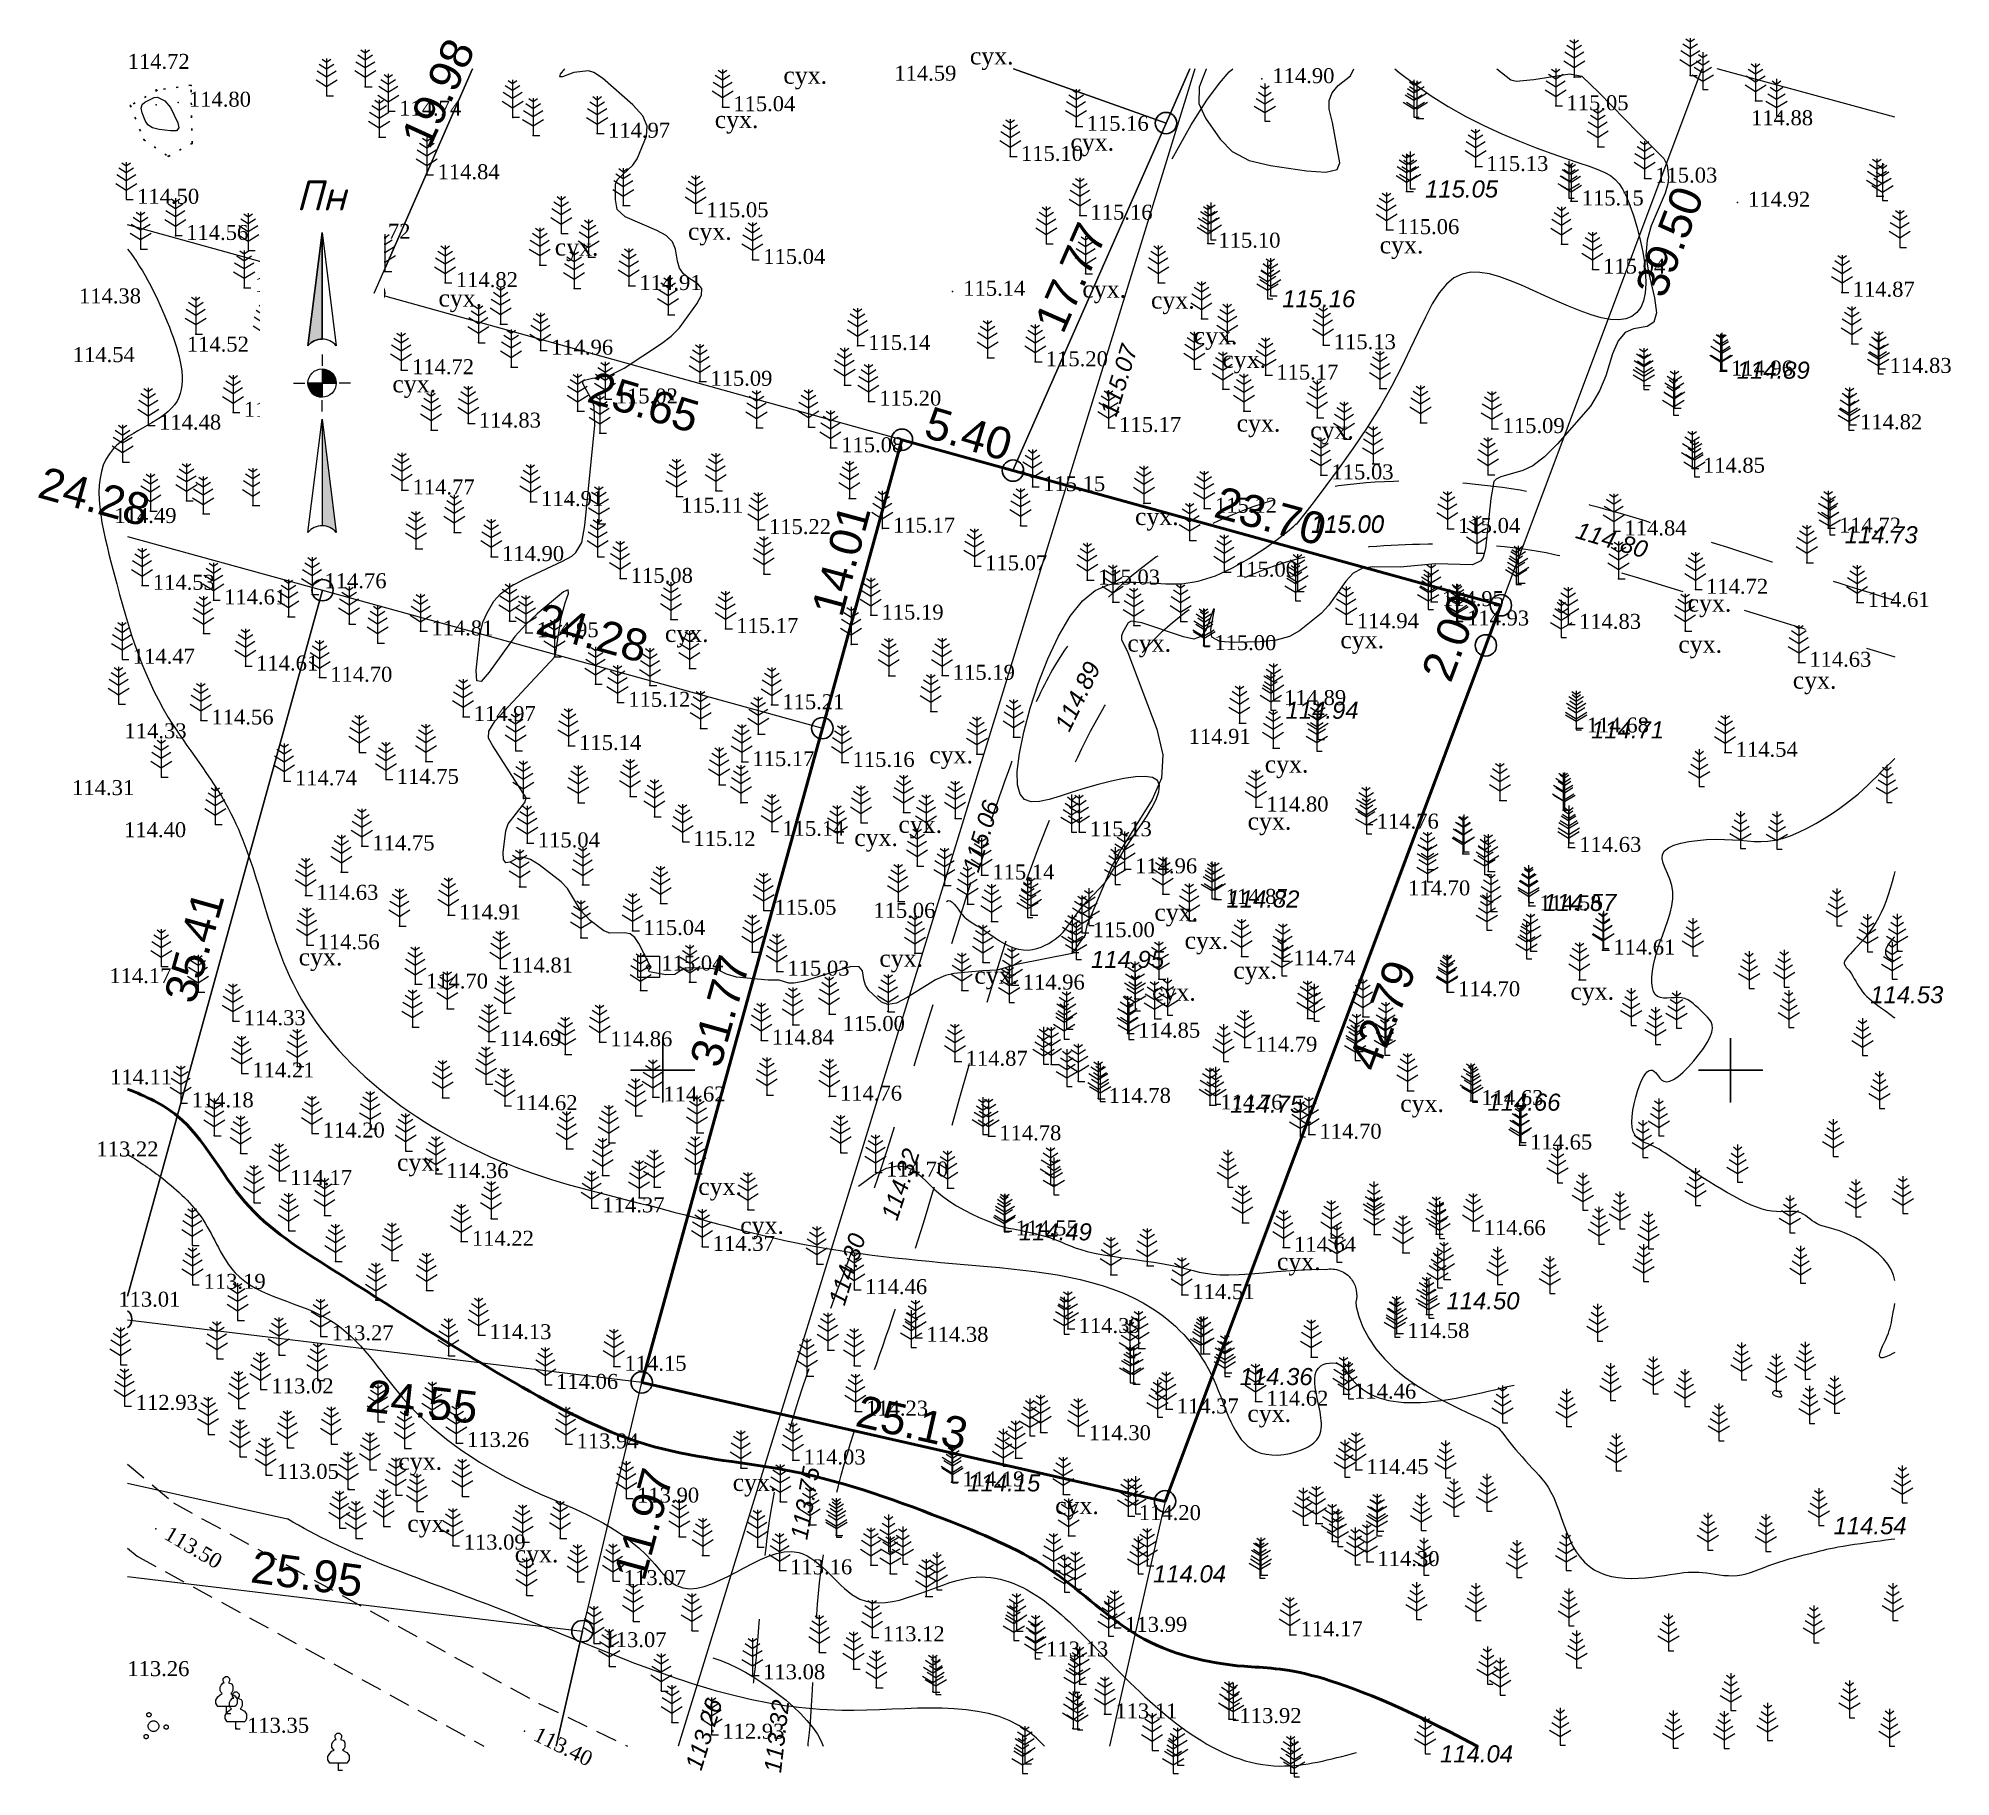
# Model space of a CAD drawing. Header units: millimetres. Extents: x 5405620.8 to 5405710.3, y 5524816.9 to 5524898.3.
import ezdxf
from ezdxf.enums import TextEntityAlignment as Align

# ---------------------------------------------------------------- set-up
doc = ezdxf.new("R2010")
doc.units = ezdxf.units.MM
doc.set_wipeout_variables(frame=1)
for name, pattern in [('0', [0]), ('1', [6, 3, -3]), ('DASHEDX2', [1.5, 1, -0.5]), ('HIDDEN', [0.5, 0, -0.5]), ('суцільна', [50, 50, 0])]:
    doc.linetypes.add(name, pattern=pattern)
for name, color, linetype, lineweight in [('#Лист (текст_ПН)', 250, 'Continuous', 0), ('#Штамп', 250, 'Continuous', 0), ('11900000', 1, 'Continuous', 30), ('Контур', 7, 'HIDDEN', 30), ('ТОЧКИ', 7, 'Continuous', 30), ('усл. знак', 7, 'суцільна', 20)]:
    doc.layers.add(name, color=color, linetype=linetype, lineweight=lineweight)
for name, color, linetype in [('12000000', 7, 'Continuous'), ('61420000', 7, 'Continuous'), ('71132060', 7, '0'), ('SC007', 7, 'Continuous'), ('горизонт_1', 12, 'Continuous'), ('горизонтали', 42, 'Continuous'), ('Горизонтали--MIN', 32, 'Continuous'), ('дороги', 7, 'Continuous'), ('Ділянки_Межі', 10, 'Continuous'), ('надписи', 7, 'Continuous'), ('Ограда каменная', 7, 'g5_472'), ('отметки', 7, 'Continuous'), ('промеры', 185, 'Continuous'), ('Растительность', 7, 'Continuous')]:
    doc.layers.add(name, color=color, linetype=linetype)
doc.styles.get("Standard").update_dxf_attribs({"font": 'arial.ttf'})
doc.styles.add('times', font='times.ttf')
doc.styles.add('WMF-Arial Cyr2', font='ariali.ttf')
doc.styles.add('Мой_Топо', font='isocpeui.ttf')
doc.linetypes.add('g5_472', pattern='A,0,-4,[25,GUGK_2005.shx,S=0.4,R=0,X=0,Y=-0.2],0', length=4)

msp = doc.modelspace()

# ---------------------------------------------------------------- texts
at = {"layer": '12000000', "color": 7, "style": 'WMF-Arial Cyr2'}
for s, p in [('115.05', (5405685.695, 5524890.855, 115.05)), ('115.16', (5405679.007, 5524885.717, 115.16)), ('114.89', (5405700.289, 5524882.371, 114.89)), ('115.00', (5405680.356, 5524875.153, 115)), ('115.00', (5405680.359, 5524875.18, 115)), ('114.73', (5405705.344, 5524874.669, 114.73)), ('114.94', (5405679.164, 5524866.452, 114.94)), ('114.71', (5405693.467, 5524865.536, 114.71)), ('114.82', (5405676.397, 5524857.619, 114.82)), ('114.57', (5405691.234, 5524857.453, 114.57)), ('114.95', (5405670.054, 5524854.79, 114.95)), ('114.53', (5405706.541, 5524853.136, 114.53)), ('114.75', (5405676.57, 5524848.01, 114.75)), ('114.66', (5405688.615, 5524848.105, 114.66)), ('114.49', (5405666.673, 5524842.034, 114.49)), ('114.50', (5405686.698, 5524838.808, 114.59)), ('114.36', (5405677.013, 5524835.26, 114.36)), ('114.15', (5405664.259, 5524830.284, 114.15)), ('114.54', (5405704.822, 5524828.282, 114.54)), ('114.04', (5405672.957, 5524826.025, 114.04)), ('114.04', (5405686.394, 5524817.599, 114.04))]:
    msp.add_text(s, height=0.8, dxfattribs=at).set_placement(p)
for s, rotation, p in [('115.07', 72.87732, (5405671.237, 5524880.546, 115.07)), ('114.80', 343.52043, (5405692.688, 5524874.928, 114.8)), ('114.89', 64.09244, (5405669.036, 5524865.793, 114.89)), ('115.06', 72.87732, (5405664.778, 5524859.204, 115.06)), ('114.32', 71.55426, (5405660.97, 5524842.918, 114.32)), ('114.30', 72.87732, (5405658.512, 5524838.938, 114.3)), ('113.75', 79.96076, (5405656.761, 5524827.985, 113.75)), ('113.26', 72.87732, (5405651.803, 5524817.172, 113.26)), ('113.32', 83.45541, (5405655.537, 5524817.079, 113.32))]:
    msp.add_text(s, height=0.8, rotation=rotation, dxfattribs=at).set_placement(p)
at = {"layer": 'надписи', "color": 7, "style": 'times'}
for p in [(5405664.379, 5524897.884, 111.861), (5405655.648, 5524896.98, 111.861), (5405652.435, 5524894.906, 111.861), (5405669.088, 5524893.849, 111.861), (5405651.181, 5524889.674, 111.861), (5405644.942, 5524888.936, 111.861), (5405683.568, 5524889.037, 111.861), (5405669.647, 5524886.968, 111.861), (5405639.498, 5524886.549, 111.861), (5405672.86, 5524886.455, 111.861), (5405674.865, 5524884.785, 111.861), (5405676.201, 5524883.681, 111.861), (5405637.34, 5524882.532, 111.861), (5405676.871, 5524880.695, 111.861), (5405680.314, 5524880.363, 111.861), (5405672.111, 5524876.324, 111.861), (5405697.986, 5524872.269, 111.861), (5405650.099, 5524870.85, 111.861), (5405681.728, 5524870.554, 111.861), (5405671.754, 5524870.394, 111.861), (5405697.553, 5524870.343, 111.861), (5405702.911, 5524868.662, 111.861), (5405662.478, 5524865.166, 111.861), (5405678.187, 5524864.733, 111.861), (5405661.034, 5524861.913, 111.861), (5405677.384, 5524862.063, 111.861), (5405658.964, 5524861.297, 111.861), (5405673.02, 5524857.796, 111.861), (5405674.432, 5524856.483, 111.861), (5405632.952, 5524855.706, 111.861), (5405660.143, 5524855.644, 111.861), (5405664.589, 5524854.849, 111.861), (5405676.715, 5524855.081, 111.861), (5405672.913, 5524854.061, 111.861), (5405692.5, 5524854.1, 111.861), (5405684.53, 5524848.85, 111.861), (5405637.557, 5524846.094, 111.861), (5405651.659, 5524844.964, 111.861), (5405653.625, 5524843.144, 111.861), (5405678.758, 5524841.452, 111.861), (5405677.374, 5524834.339, 111.861), (5405637.619, 5524832.096, 111.861), (5405653.274, 5524831.107, 111.861), (5405668.373, 5524830.024, 111.861), (5405638.038, 5524829.188, 111.861), (5405643.068, 5524827.762, 111.861)]:
    msp.add_text('сух.', height=0.8, dxfattribs=at).set_placement(p, align=Align.TOP_LEFT)
at = {"layer": 'отметки', "color": 7, "style": 'times'}
for s, p in [('114.72', (5405624.944, 5524897.578, 114.719)), ('114.59', (5405660.841, 5524897.026, 114.588)), ('114.90', (5405678.543, 5524896.909, 114.901)), ('114.80', (5405627.811, 5524895.807, 114.801)), ('114.74', (5405637.657, 5524895.389, 114.735)), ('115.04', (5405653.3, 5524895.596, 115.038)), ('115.05', (5405692.314, 5524895.641, 115.05)), ('115.16', (5405669.847, 5524894.678, 115.16)), ('114.88', (5405700.954, 5524894.938, 114.882)), ('114.97', (5405647.436, 5524894.355, 114.97)), ('115.10', (5405666.77, 5524893.268, 115.1)), ('115.13', (5405688.558, 5524892.797, 115.133)), ('114.84', (5405639.456, 5524892.411, 114.838)), ('115.03', (5405696.469, 5524892.254, 115.031)), ('114.50', (5405625.386, 5524891.262, 114.504)), ('114.70', (5405633.478, 5524891.19, 114.697)), ('115.15', (5405693.026, 5524891.185, 115.149)), ('114.92', (5405700.819, 5524891.125, 114.916)), ('115.05', (5405652.043, 5524890.63, 115.047)), ('115.16', (5405670.026, 5524890.518, 115.164)), ('114.56', (5405627.685, 5524889.568, 114.559)), ('114.72', (5405635.28, 5524889.624, 114.718)), ('115.10', (5405676.017, 5524889.208, 115.101)), ('115.06', (5405684.389, 5524889.842, 115.055)), ('115.04', (5405654.703, 5524888.446, 115.039)), ('114.82', (5405640.312, 5524887.359, 114.822)), ('115.04', (5405694.03, 5524887.994, 115.044)), ('114.38', (5405622.662, 5524886.6, 114.385)), ('114.57', (5405630.907, 5524887.133, 114.574)), ('114.91', (5405648.909, 5524887.225, 114.906)), ('115.14', (5405664.069, 5524886.957, 115.143)), ('114.87', (5405705.714, 5524886.913, 114.865)), ('114.54', (5405622.374, 5524883.852, 114.544)), ('114.52', (5405627.715, 5524884.341, 114.517)), ('114.96', (5405644.769, 5524884.2, 114.963)), ('115.14', (5405659.619, 5524884.419, 115.137)), ('115.20', (5405667.936, 5524883.656, 115.196)), ('115.13', (5405681.42, 5524884.454, 115.132)), ('114.72', (5405638.257, 5524883.284, 114.724)), ('115.17', (5405678.726, 5524883.035, 115.17)), ('114.96', (5405700.016, 5524883.222, 114.962)), ('114.83', (5405707.442, 5524883.345, 114.831)), ('115.02', (5405647.798, 5524881.916, 115.023)), ('115.09', (5405652.226, 5524882.743, 115.087)), ('114.54', (5405630.384, 5524881.289, 114.542)), ('115.20', (5405660.134, 5524881.813, 115.203)), ('114.48', (5405626.415, 5524880.69, 114.484)), ('114.83', (5405641.388, 5524880.786, 114.835)), ('115.17', (5405671.369, 5524880.579, 115.171)), ('115.09', (5405689.323, 5524880.53, 115.092)), ('114.82', (5405706.065, 5524880.707, 114.817)), ('115.08', (5405658.355, 5524879.63, 115.081)), ('115.03', (5405681.312, 5524878.362, 115.031)), ('114.85', (5405698.702, 5524878.674, 114.849)), ('114.61', (5405631.195, 5524877.382, 114.613)), ('114.77', (5405638.284, 5524877.655, 114.77)), ('115.15', (5405667.809, 5524877.81, 115.146)), ('114.91', (5405644.305, 5524877.112, 114.906)), ('115.11', (5405650.859, 5524876.803, 115.111)), ('115.12', (5405675.853, 5524876.797, 115.117)), ('114.49', (5405624.324, 5524876.318, 114.485)), ('115.22', (5405654.971, 5524875.802, 115.218)), ('115.17', (5405660.783, 5524875.868, 115.174)), ('115.04', (5405687.241, 5524875.853, 115.044)), ('114.84', (5405695.03, 5524875.738, 114.843)), ('114.72', (5405705.072, 5524875.87, 114.721)), ('114.90', (5405642.473, 5524874.537, 114.903)), ('115.07', (5405665.095, 5524874.104, 115.075)), ('115.00', (5405676.792, 5524873.809, 115.003)), ('114.53', (5405626.123, 5524873.192, 114.533)), ('114.76', (5405634.16, 5524873.266, 114.758)), ('115.08', (5405648.504, 5524873.516, 115.084)), ('115.03', (5405670.377, 5524873.437, 115.031)), ('114.72', (5405698.85, 5524873.005, 114.719)), ('114.61', (5405629.46, 5524872.509, 114.605)), ('114.95', (5405686.48, 5524872.428, 114.951)), ('114.61', (5405706.414, 5524872.389, 114.608)), ('115.17', (5405653.44, 5524871.167, 115.169)), ('115.19', (5405660.242, 5524871.797, 115.191)), ('114.94', (5405682.499, 5524871.392, 114.936)), ('114.93', (5405687.658, 5524871.522, 114.93)), ('114.83', (5405692.9, 5524871.364, 114.831)), ('114.81', (5405639.163, 5524871.056, 114.813)), ('114.95', (5405644.093, 5524870.972, 114.948)), ('115.00', (5405675.823, 5524870.366, 114.996)), ('114.47', (5405625.185, 5524869.732, 114.471)), ('114.61', (5405630.96, 5524869.413, 114.61)), ('114.63', (5405703.683, 5524869.589, 114.629)), ('114.70', (5405634.43, 5524868.887, 114.697)), ('115.19', (5405663.581, 5524868.98, 115.187)), ('115.12', (5405648.384, 5524867.714, 115.12)), ('115.21', (5405655.596, 5524867.601, 115.21)), ('114.89', (5405679.092, 5524867.796, 114.892)), ('114.56', (5405628.869, 5524866.886, 114.56)), ('114.97', (5405641.147, 5524867.05, 114.971)), ('114.33', (5405624.796, 5524866.24, 114.331)), ('114.91', (5405674.622, 5524865.98, 114.905)), ('114.68', (5405693.266, 5524866.512, 114.675)), ('115.14', (5405646.085, 5524865.691, 115.143)), ('115.17', (5405654.196, 5524864.937, 115.174)), ('115.16', (5405658.887, 5524864.901, 115.159)), ('114.54', (5405700.237, 5524865.374, 114.545)), ('114.74', (5405632.775, 5524864.037, 114.742)), ('114.75', (5405637.547, 5524864.107, 114.745)), ('114.31', (5405622.345, 5524863.582, 114.309)), ('114.80', (5405678.265, 5524862.81, 114.804)), ('114.40', (5405624.776, 5524861.61, 114.396)), ('115.14', (5405655.602, 5524861.674, 115.137)), ('115.13', (5405669.993, 5524861.654, 115.13)), ('114.76', (5405683.429, 5524862.013, 114.759)), ('114.75', (5405636.408, 5524860.993, 114.754)), ('115.04', (5405644.15, 5524861.134, 115.042)), ('115.12', (5405651.435, 5524861.201, 115.119)), ('114.63', (5405692.912, 5524860.923, 114.628)), ('115.14', (5405665.43, 5524859.632, 115.144)), ('114.96', (5405672.115, 5524859.92, 114.96)), ('114.63', (5405633.777, 5524858.682, 114.632)), ('114.70', (5405684.901, 5524858.886, 114.696)), ('114.91', (5405640.459, 5524857.758, 114.909)), ('115.05', (5405655.225, 5524857.983, 115.052)), ('115.06', (5405659.859, 5524857.836, 115.064)), ('114.87', (5405676.352, 5524858.489, 114.873)), ('114.58', (5405691.046, 5524858.192, 114.58)), ('115.04', (5405649.088, 5524857.033, 115.035)), ('115.00', (5405670.132, 5524856.93, 115.004)), ('114.56', (5405633.838, 5524856.365, 114.555)), ('114.61', (5405694.506, 5524856.118, 114.607)), ('114.81', (5405642.891, 5524855.275, 114.811)), ('115.04', (5405649.932, 5524855.368, 115.037)), ('115.03', (5405655.836, 5524855.13, 115.026)), ('114.74', (5405679.528, 5524855.615, 114.743)), ('114.17', (5405624.086, 5524854.777, 114.166)), ('114.70', (5405638.911, 5524854.528, 114.695)), ('114.96', (5405666.852, 5524854.478, 114.965)), ('114.70', (5405687.239, 5524854.166, 114.696)), ('114.33', (5405630.373, 5524852.809, 114.332)), ('115.00', (5405658.429, 5524852.538, 114.996)), ('114.69', (5405642.348, 5524851.84, 114.695)), ('114.86', (5405647.541, 5524851.823, 114.859)), ('114.84', (5405655.108, 5524851.904, 114.837)), ('114.85', (5405672.255, 5524852.226, 114.851)), ('114.79', (5405677.742, 5524851.57, 114.788)), ('114.87', (5405664.181, 5524850.911, 114.871)), ('114.11', (5405624.119, 5524850.038, 114.114)), ('114.21', (5405630.784, 5524850.361, 114.207)), ('114.18', (5405627.94, 5524848.964, 114.181)), ('114.62', (5405643.102, 5524848.834, 114.616)), ('114.62', (5405650.032, 5524849.239, 114.621)), ('114.76', (5405658.296, 5524849.277, 114.755)), ('114.78', (5405670.885, 5524849.173, 114.784)), ('114.76', (5405676.11, 5524848.863, 114.759)), ('114.63', (5405688.327, 5524849.07, 114.633)), ('114.20', (5405634.078, 5524847.55, 114.197)), ('114.78', (5405665.755, 5524847.42, 114.775)), ('114.70', (5405680.751, 5524847.496, 114.697)), ('114.65', (5405690.612, 5524846.994, 114.651)), ('113.22', (5405623.481, 5524846.665, 113.219)), ('114.17', (5405632.547, 5524845.329, 114.172)), ('114.36', (5405639.868, 5524845.654, 114.356)), ('114.70', (5405660.46, 5524845.725, 114.702)), ('114.37', (5405647.177, 5524844.048, 114.372)), ('114.22', (5405641.062, 5524842.483, 114.218)), ('114.55', (5405666.52, 5524842.971, 114.551)), ('114.66', (5405688.436, 5524842.984, 114.663)), ('114.37', (5405652.341, 5524842.245, 114.366)), ('114.64', (5405679.555, 5524842.205, 114.64)), ('113.19', (5405628.5, 5524840.468, 113.186)), ('114.46', (5405659.473, 5524840.223, 114.458)), ('114.51', (5405674.803, 5524839.989, 114.511)), ('113.01', (5405624.505, 5524839.634, 113.014)), ('113.27', (5405634.491, 5524838.06, 113.267)), ('114.13', (5405641.88, 5524838.113, 114.131)), ('114.38', (5405662.342, 5524837.989, 114.377)), ('114.39', (5405669.472, 5524838.403, 114.389)), ('114.58', (5405684.862, 5524838.168, 114.578)), ('114.15', (5405648.208, 5524836.635, 114.148)), ('113.02', (5405631.679, 5524835.576, 113.018)), ('114.06', (5405645.005, 5524835.784, 114.061)), ('114.46', (5405682.372, 5524835.33, 114.463)), ('112.93', (5405625.323, 5524834.802, 112.933)), ('114.23', (5405659.516, 5524834.535, 114.228)), ('114.37', (5405674.065, 5524834.636, 114.374)), ('114.62', (5405678.26, 5524834.998, 114.617)), ('113.26', (5405640.834, 5524833.066, 113.259)), ('113.94', (5405645.964, 5524833, 113.937)), ('114.30', (5405669.949, 5524833.382, 114.303)), ('114.03', (5405656.592, 5524832.247, 114.026)), ('114.45', (5405682.95, 5524831.795, 114.449)), ('113.05', (5405631.926, 5524831.573, 113.047)), ('114.19', (5405664.025, 5524831.222, 114.187)), ('113.90', (5405648.796, 5524830.462, 113.901)), ('114.20', (5405672.291, 5524829.641, 114.201)), ('113.09', (5405640.675, 5524828.263, 113.091)), ('114.30', (5405683.464, 5524827.491, 114.301)), ('113.07', (5405648.175, 5524826.601, 113.07)), ('113.16', (5405655.964, 5524827.104, 113.163)), ('113.07', (5405647.271, 5524823.695, 113.065)), ('113.12', (5405660.293, 5524823.971, 113.121)), ('113.99', (5405671.65, 5524824.411, 113.994)), ('114.17', (5405679.865, 5524824.206, 114.173)), ('113.13', (5405667.951, 5524823.259, 113.133)), ('113.26', (5405624.928, 5524822.339, 113.259)), ('113.08', (5405654.698, 5524822.19, 113.077)), ('113.11', (5405671.191, 5524820.361, 113.112)), ('113.92', (5405677.004, 5524820.143, 113.917)), ('113.35', (5405630.533, 5524819.688, 113.352)), ('112.93', (5405652.789, 5524819.411, 112.927))]:
    msp.add_text(s, height=0.7, dxfattribs=at).set_placement(p, align=Align.TOP_LEFT)
for s, rotation, p in [('113.50', 329.52294, (5405626.948, 5524828.706, 113.497)), ('113.40', 333.97436, (5405644.188, 5524819.298, 113.401))]:
    msp.add_text(s, height=0.7, rotation=rotation, dxfattribs=at).set_placement(p, align=Align.TOP_LEFT)
at = {"layer": 'промеры', "char_height": 1.5, "attachment_point": 1}
for s, insert, rotation in [('19.98', (5405637.705, 5524893.675), 65.47927), ('39.50', (5405695.494, 5524886.617), 69.01088), ('17.77', (5405667.366, 5524885.011), 66.37793), ('25.65', (5405646.813, 5524882.748), 343.40255), ('5.40', (5405662.586, 5524881.1), 343.40255), ('24.28', (5405621.056, 5524878.284), 344.5669), ('23.70', (5405676.131, 5524877.364), 344.79499), ('14.01', (5405656.942, 5524871.547), 74.94436), ('2.00', (5405685.488, 5524868.612), 69.45084), ('24.28', (5405644.384, 5524871.901), 344.56221), ('35.41', (5405626.626, 5524853.457), 74.2833), ('31.77', (5405651.242, 5524850.454), 74.2833), ('42.79', (5405682.062, 5524850.382), 69.45084), ('24.55', (5405636.2, 5524835.522), 353.64372), ('25.13', (5405659.288, 5524834.824), 347.19828), ('11.97', (5405647.69, 5524826.425), 74.73711), ('25.95', (5405630.853, 5524827.524), 352.21516)]:
    msp.add_mtext(s, dxfattribs=dict(at, insert=insert, rotation=rotation))

# ---------------------------------------------------------------- blocks, each defined once
blk = doc.blocks.new('A$C51FE15A3')
at = {"layer": 'Растительность', "color": 94, "lineweight": 0}
for points in [[(-0.447, 1.172), (0, 0.895), (0.447, 1.172)], [(-0.343, 1.489), (0, 1.267), (0.343, 1.489)], [(-0.201, 1.726), (0, 1.584), (0.201, 1.726)], [(0, 1.75), (0, 0), (0.319, 0)], [(-0.493, 0.753), (0, 0.444), (0.493, 0.753)]]:
    blk.add_lwpolyline(points, dxfattribs=at)
blk = doc.blocks.new('A$C2ACB5305')
at = {"layer": 'Растительность'}
blk.add_lwpolyline([(0.2, 0), (0.2, 0), (0, 0), (0, 0.35), (-0.4, 0.35), (-0.5, 0.5), (-0.5, 0.65), (-0.4, 0.8), (-0.3, 0.9), (-0.2, 0.95), (-0.25, 1), (-0.3, 1.1), (-0.3, 1.25), (-0.25, 1.35), (-0.15, 1.45), (-0.1, 1.45), (-0.15, 1.55), (-0.15, 1.65), (-0.05, 1.75), (0.05, 1.75), (0.15, 1.65), (0.15, 1.55), (0.1, 1.45), (0.25, 1.4), (0.3, 1.3), (0.3, 1.1), (0.25, 1), (0.2, 0.95), (0.4, 0.85), (0.5, 0.7), (0.5, 0.5), (0.45, 0.4), (0.4, 0.35), (0, 0.35)], dxfattribs=at)
blk = doc.blocks.new('A$C72385B22')
at = {"layer": 'усл. знак'}
for centre, radius in [((0, 0), 0.625), ((-0.02, 1.49), 0.25), ((-1.29, -0.64), 0.25), ((1.28, -0.76), 0.25)]:
    blk.add_circle(centre, radius, dxfattribs=at)
blk = doc.blocks.new('SYMBOL902')
at = {"layer": 'SC007'}
blk.add_lwpolyline([(-1.25, -1.25), (-1.25, 1.25), (1.25, 1.25), (1.25, -1.25)], close=True, dxfattribs=at)
blk.add_circle((0, 0), 0.25, dxfattribs=at)
blk = doc.blocks.new('SYMBOL71132060')
at = {"layer": 'SC007', "color": 94, "lineweight": 0}
for points in [[(-0.4, 1.05), (0, 0.8), (0.4, 1.05)], [(-0.3, 1.35), (0, 1.15), (0.3, 1.35)], [(-0.2, 1.65), (0, 1.5), (0.2, 1.65)], [(0, 1.75), (0, 0), (0.25, 0)], [(-0.5, 0.7), (0, 0.4), (0.5, 0.7)]]:
    blk.add_lwpolyline(points, dxfattribs=at)
blk = doc.blocks.new('*U6')
at = {"color": 0}
for points in [[(-0.113, 0), (-0.109, -0.029), (-0.097, -0.056)], [(-0.113, 0), (-0.097, -0.056), (0, 0)], [(-0.097, -0.056), (0, -0.113), (0, 0)], [(-0.097, -0.056), (-0.08, -0.08), (-0.056, -0.097)], [(-0.097, -0.056), (-0.056, -0.097), (0, -0.113)], [(-0.056, -0.097), (-0.029, -0.109), (0, -0.113)]]:
    blk.add_solid(points, dxfattribs=at)
blk = doc.blocks.new('*U7')
at = {"color": 0}
for points in [[(0, 0), (0.097, 0.056), (0, 0.113)], [(0.097, 0.056), (0.029, 0.109), (0, 0.113)], [(0, 0), (0.113, 0), (0.097, 0.056)], [(0.097, 0.056), (0.056, 0.097), (0.029, 0.109)], [(0.097, 0.056), (0.08, 0.08), (0.056, 0.097)], [(0.113, 0), (0.109, 0.029), (0.097, 0.056)]]:
    blk.add_solid(points, dxfattribs=at)
blk = doc.blocks.new('*U8')
at = {"color": 0}
for points in [[(0, -1.136), (0.021, -1.138), (0, -0.288)], [(0.021, -1.138), (0.042, -1.142), (0, -0.288)], [(0.042, -1.142), (0.062, -1.15), (0, -0.288)], [(0.062, -1.15), (0.081, -1.16), (0, -0.288)], [(0.081, -1.16), (0.098, -1.173), (0, -0.288)], [(0.098, -1.173), (0.113, -1.188), (0, -0.288)]]:
    blk.add_solid(points, dxfattribs=at)
blk = doc.blocks.new('*U9')
at = {"color": 0}
for points in [[(-0.113, 0.297), (-0.098, 0.312), (0, 1.197)], [(-0.098, 0.312), (-0.081, 0.325), (0, 1.197)], [(-0.081, 0.325), (-0.062, 0.335), (0, 1.197)], [(-0.062, 0.335), (-0.042, 0.343), (0, 1.197)], [(-0.042, 0.343), (-0.021, 0.347), (0, 1.197)], [(-0.021, 0.347), (0, 0.349), (0, 1.197)]]:
    blk.add_solid(points, dxfattribs=at)
blk = doc.blocks.new('#Північ')
at = {"color": 7}
blk.add_wipeout([(-2.901, 10.635), (2.901, 10.635), (2.901, -7.981), (-2.901, -7.981)], dxfattribs=at).dxf.layer = '#Лист (текст_ПН)'
at = {"layer": '#Лист (текст_ПН)'}
for p, q in [((-0.663, 1.748), (0, 7.043)), ((0, 7.043), (0, 2.052)), ((0, 7.043), (0.663, 1.748)), ((0, 1.337), (0, 0.807)), ((-1.337, 0), (-0.807, 0)), ((-0.662, 0), (0.662, 0)), ((0, 0.662), (0, -0.662)), ((1.337, 0), (0.807, 0)), ((0, -1.337), (0, -0.807)), ((-0.663, -6.99), (0, -1.695)), ((0, -1.695), (0.663, -6.99)), ((0, -1.695), (0, -6.686))]:
    blk.add_line(p, q, dxfattribs=at)
at = {"layer": '#Лист (текст_ПН)', "flags": 128}
for points in [[(0, 7.043), (-0.663, 1.748, -0.218585), (0, 2.052)], [(0, 0), (-0.662, 0, 0.414214), (0, -0.662)]]:
    blk.add_lwpolyline(points, format="xyb", close=True, dxfattribs=at)
at = {"layer": '#Лист (текст_ПН)'}
blk.add_circle((0, 0), 0.662, dxfattribs=at)
for centre in [(0, 1.178), (0, -7.56)]:
    blk.add_arc(centre, 0.874, 40.67981, 139.32019, dxfattribs=at)
at = {"layer": '#Лист (текст_ПН)', "xscale": 5.883850111352785, "yscale": 5.883850111352785, "zscale": 5.883850111352785}
for name in ['*U9', '*U6', '*U7', '*U8']:
    blk.add_blockref(name, (0, 0), dxfattribs=at)
at = {"layer": '#Лист (текст_ПН)', "style": 'Мой_Топо'}
blk.add_text('Пн', height=1.4, dxfattribs=at).set_placement((-1.217, 8.077))

# ---------------------------------------------------------------- hatches: boundary and pattern name
at = {"layer": '12000000', "lineweight": 15, "ltscale": 0.02, "extrusion": (-0.000964997, -0.001555, 0.999998)}
for points in [[(5404065.449, 5522271.557, 1), (5404065.786, 5522271.578, 1)], [(5404058.761, 5522266.419, 1), (5404059.098, 5522266.44, 1)], [(5404080.043, 5522263.072, 1), (5404080.38, 5522263.094, 1)], [(5404050.682, 5522261.149, 1), (5404051.019, 5522261.17, 1)], [(5404060.217, 5522255.994, 1), (5404060.554, 5522256.015, 1)], [(5404072.584, 5522255.809, 1), (5404072.921, 5522255.831, 1)], [(5404085.098, 5522255.37, 1), (5404085.435, 5522255.392, 1)], [(5404059.232, 5522247.71, 1), (5404059.569, 5522247.731, 1)], [(5404073.535, 5522246.794, 1), (5404073.872, 5522246.815, 1)], [(5404048.991, 5522246.101, 1), (5404049.328, 5522246.122, 1)], [(5404044.537, 5522240.363, 1), (5404044.874, 5522240.385, 1)], [(5404056.465, 5522238.877, 1), (5404056.802, 5522238.898, 1)], [(5404071.302, 5522238.71, 1), (5404071.639, 5522238.732, 1)], [(5404050.122, 5522236.048, 1), (5404050.459, 5522236.07, 1)], [(5404088.327, 5522235.126, 1), (5404088.663, 5522235.148, 1)], [(5404056.638, 5522229.268, 1), (5404056.975, 5522229.289, 1)], [(5404068.469, 5522228.971, 1), (5404068.806, 5522228.992, 1)], [(5404046.741, 5522223.291, 1), (5404047.077, 5522223.313, 1)], [(5404041.241, 5522222.973, 1), (5404041.577, 5522222.995, 1)], [(5404067.041, 5522220.667, 1), (5404067.377, 5522220.689, 1)], [(5404038.27, 5522220.096, 1), (5404038.607, 5522220.118, 1)], [(5404057.081, 5522216.517, 1), (5404057.417, 5522216.539, 1)], [(5404044.326, 5522211.541, 1), (5404044.663, 5522211.562, 1)], [(5404084.89, 5522209.539, 1), (5404085.227, 5522209.561, 1)], [(5404036.687, 5522207.948, 1), (5404037.024, 5522207.97, 1)], [(5404053.024, 5522207.282, 1), (5404053.361, 5522207.303, 1)]]:
    msp.add_hatch(color=7, dxfattribs=at).paths.add_polyline_path(points)

# ---------------------------------------------------------------- linework, layer by layer
at = {"layer": '11900000', "color": 0, "linetype": '0', "lineweight": 15, "ltscale": 0.7}
for points in [[(5405650, 5524848.496), (5405650, 5524851.504)], [(5405650, 5524848.496), (5405650, 5524851.504)], [(5405650, 5524848.496), (5405650, 5524851.504)], [(5405650, 5524848.496), (5405650, 5524851.504)], [(5405650, 5524848.496), (5405650, 5524851.504)], [(5405650, 5524848.496), (5405650, 5524851.504)], [(5405650, 5524848.496), (5405650, 5524851.504)], [(5405650, 5524848.496), (5405650, 5524851.504)], [(5405650, 5524848.496), (5405650, 5524851.504)], [(5405650, 5524848.496), (5405650, 5524851.504)], [(5405650, 5524848.496), (5405650, 5524851.504)], [(5405650, 5524848.496), (5405650, 5524851.504)], [(5405650, 5524848.496), (5405650, 5524851.504)], [(5405650, 5524848.496), (5405650, 5524851.504)], [(5405650, 5524848.496), (5405650, 5524851.504)], [(5405650, 5524848.496), (5405650, 5524851.504)], [(5405650, 5524848.496), (5405650, 5524851.504)], [(5405650, 5524848.496), (5405650, 5524851.504)], [(5405650, 5524848.496), (5405650, 5524851.504)], [(5405650, 5524848.496), (5405650, 5524851.504)], [(5405650, 5524848.496), (5405650, 5524851.504)], [(5405650, 5524848.496), (5405650, 5524851.504)], [(5405650, 5524848.496), (5405650, 5524851.504)], [(5405650, 5524848.496), (5405650, 5524851.504)], [(5405650, 5524848.496), (5405650, 5524851.504)], [(5405650, 5524848.496), (5405650, 5524851.504)], [(5405650, 5524848.496), (5405650, 5524851.504)], [(5405700, 5524848.496), (5405700, 5524851.504)], [(5405700, 5524848.496), (5405700, 5524851.504)], [(5405700, 5524848.496), (5405700, 5524851.504)], [(5405700, 5524848.496), (5405700, 5524851.504)], [(5405700, 5524848.496), (5405700, 5524851.504)], [(5405700, 5524848.496), (5405700, 5524851.504)], [(5405700, 5524848.496), (5405700, 5524851.504)], [(5405700, 5524848.496), (5405700, 5524851.504)], [(5405700, 5524848.496), (5405700, 5524851.504)], [(5405700, 5524848.496), (5405700, 5524851.504)], [(5405700, 5524848.496), (5405700, 5524851.504)], [(5405700, 5524848.496), (5405700, 5524851.504)], [(5405700, 5524848.496), (5405700, 5524851.504)], [(5405700, 5524848.496), (5405700, 5524851.504)], [(5405700, 5524848.496), (5405700, 5524851.504)], [(5405700, 5524848.496), (5405700, 5524851.504)], [(5405648.496, 5524850), (5405651.504, 5524850)], [(5405648.496, 5524850), (5405651.504, 5524850)], [(5405648.496, 5524850), (5405651.504, 5524850)], [(5405648.496, 5524850), (5405651.504, 5524850)], [(5405648.496, 5524850), (5405651.504, 5524850)], [(5405648.496, 5524850), (5405651.504, 5524850)], [(5405648.496, 5524850), (5405651.504, 5524850)], [(5405648.496, 5524850), (5405651.504, 5524850)], [(5405648.496, 5524850), (5405651.504, 5524850)], [(5405648.496, 5524850), (5405651.504, 5524850)], [(5405648.496, 5524850), (5405651.504, 5524850)], [(5405648.496, 5524850), (5405651.504, 5524850)], [(5405648.496, 5524850), (5405651.504, 5524850)], [(5405648.496, 5524850), (5405651.504, 5524850)], [(5405648.496, 5524850), (5405651.504, 5524850)], [(5405698.496, 5524850), (5405701.504, 5524850)], [(5405698.496, 5524850), (5405701.504, 5524850)], [(5405698.496, 5524850), (5405701.504, 5524850)], [(5405698.496, 5524850), (5405701.504, 5524850)], [(5405698.496, 5524850), (5405701.504, 5524850)], [(5405698.496, 5524850), (5405701.504, 5524850)], [(5405698.496, 5524850), (5405701.504, 5524850)], [(5405698.496, 5524850), (5405701.504, 5524850)], [(5405698.496, 5524850), (5405701.504, 5524850)], [(5405698.496, 5524850), (5405701.504, 5524850)], [(5405698.496, 5524850), (5405701.504, 5524850)], [(5405698.496, 5524850), (5405701.504, 5524850)], [(5405698.496, 5524850), (5405701.504, 5524850)], [(5405698.496, 5524850), (5405701.504, 5524850)], [(5405698.496, 5524850), (5405701.504, 5524850)], [(5405698.496, 5524850), (5405701.504, 5524850)]]:
    msp.add_lwpolyline(points, dxfattribs=at)
at = {"layer": '11900000', "linetype": '0', "lineweight": 15, "ltscale": 0.7}
for points in [[(5405650, 5524848.496), (5405650, 5524851.504)], [(5405650, 5524848.496), (5405650, 5524851.504)], [(5405650, 5524848.496), (5405650, 5524851.504)], [(5405650, 5524848.496), (5405650, 5524851.504)], [(5405650, 5524848.496), (5405650, 5524851.504)], [(5405700, 5524848.496), (5405700, 5524851.504)], [(5405700, 5524848.496), (5405700, 5524851.504)], [(5405700, 5524848.496), (5405700, 5524851.504)], [(5405700, 5524848.496), (5405700, 5524851.504)], [(5405648.496, 5524850), (5405651.504, 5524850)], [(5405648.496, 5524850), (5405651.504, 5524850)], [(5405698.496, 5524850), (5405701.504, 5524850)], [(5405698.496, 5524850), (5405701.504, 5524850)], [(5405698.496, 5524850), (5405701.504, 5524850)], [(5405698.496, 5524850), (5405701.504, 5524850)], [(5405698.496, 5524850), (5405701.504, 5524850)], [(5405698.496, 5524850), (5405701.504, 5524850)], [(5405698.496, 5524850), (5405701.504, 5524850)], [(5405698.496, 5524850), (5405701.504, 5524850)]]:
    msp.add_lwpolyline(points, dxfattribs=at)
at = {"layer": '11900000', "color": 7}
for points in [[(5405650, 5524848.5, 0), (5405650, 5524851.5, 0)], [(5405650, 5524848.5, 0), (5405650, 5524851.5, 0)], [(5405700, 5524848.5, 0), (5405700, 5524851.5, 0)], [(5405700, 5524848.5, 0), (5405700, 5524851.5, 0)], [(5405648.5, 5524850, 0), (5405651.5, 5524850, 0)], [(5405648.5, 5524850, 0), (5405651.5, 5524850, 0)], [(5405698.5, 5524850, 0), (5405701.5, 5524850, 0)], [(5405698.5, 5524850, 0), (5405701.5, 5524850, 0)]]:
    msp.add_polyline3d(points, dxfattribs=at)
at = {"layer": '61420000', "linetype": '1', "lineweight": 15}
for points, knots in [([(5405707.688, 5524871.991), (5405704.901, 5524872.844), (5405699.886, 5524874.437), (5405692.768, 5524876.821), (5405685.912, 5524877.833), (5405678.582, 5524877.207), (5405672.234, 5524873.951), (5405668.472, 5524869.55), (5405666.526, 5524865.103), (5405663.472, 5524856.175), (5405660.084, 5524843.934), (5405654.824, 5524831.458), (5405654.529, 5524823.292), (5405654.022, 5524819.581), (5405653.765, 5524818.356)], [193.637944, 193.637944, 193.637944, 193.637944, 202.382152, 209.415787, 216.125508, 223.040534, 231.175391, 236.802451, 240.04126, 245.684224, 265.100818, 278.270441, 285.703111, 289.460054, 289.460054, 289.460054, 289.460054]), ([(5405656.799, 5524818.356), (5405656.805, 5524818.401), (5405657.115, 5524821.103), (5405656.994, 5524826.636), (5405659.25, 5524834.228), (5405663.787, 5524846.756), (5405666.287, 5524859.547), (5405672.978, 5524871.175), (5405679.352, 5524874.282), (5405685.758, 5524874.742), (5405690.47, 5524874.577), (5405697.835, 5524872.433), (5405703.121, 5524870.762), (5405707.688, 5524869.353)], [141.235137, 141.235137, 141.235137, 141.235137, 141.370925, 149.409107, 157.660526, 164.914892, 189.429807, 196.533002, 204.112948, 209.45441, 215.794726, 218.082006, 232.42666, 232.42666, 232.42666, 232.42666])]:
    msp.add_open_spline(points, degree=3, knots=knots, dxfattribs=at)
at = {"layer": 'горизонт_1', "color": 32}
msp.add_polyline3d([(5405624.944, 5524830.668, 89.235), (5405632.424, 5524829.007, 0)], dxfattribs=at)
at = {"layer": 'горизонтали', "color": 32}
for points in [[(5405642.837, 5524859.742, 115), (5405642.647, 5524859.712, 115), (5405642.537, 5524859.862, 115), (5405642.527, 5524860.192, 115), (5405642.647, 5524861.212, 115), (5405642.757, 5524861.532, 115), (5405643.537, 5524862.542, 115), (5405643.597, 5524862.752, 115), (5405642.037, 5524865.192, 115), (5405641.837, 5524865.552, 115), (5405641.857, 5524865.872, 115), (5405642.147, 5524866.362, 115), (5405643.807, 5524868.132, 115), (5405644.967, 5524869.362, 115), (5405645.247, 5524871.192, 115), (5405645.427, 5524871.882, 115), (5405645.587, 5524872.312, 115), (5405645.577, 5524872.482, 115), (5405645.357, 5524872.392, 115), (5405644.117, 5524871.362, 115), (5405643.587, 5524870.872, 115), (5405643.077, 5524870.302, 115), (5405641.877, 5524868.642, 115), (5405641.497, 5524868.192, 115), (5405641.287, 5524868.222, 115), (5405641.267, 5524868.712, 115), (5405641.457, 5524870.462, 115), (5405641.597, 5524871.002, 115), (5405641.777, 5524871.412, 115), (5405642.097, 5524871.952, 115), (5405642.397, 5524872.302, 115), (5405642.877, 5524872.652, 115), (5405643.537, 5524873.002, 115), (5405645.307, 5524873.832, 115), (5405645.737, 5524874.072, 115), (5405645.937, 5524874.242, 115), (5405646.207, 5524874.712, 115), (5405646.347, 5524875.502, 115), (5405646.817, 5524880.192, 115), (5405646.787, 5524881.072, 115), (5405646.717, 5524881.322, 115), (5405646.257, 5524882.152, 115), (5405646.277, 5524882.292, 115), (5405646.707, 5524882.402, 115), (5405647.477, 5524882.502, 115), (5405648.187, 5524882.862, 115), (5405649.947, 5524884.022, 115), (5405650.397, 5524884.372, 115), (5405650.787, 5524884.762, 115), (5405651.597, 5524885.872, 115), (5405651.807, 5524886.282, 115), (5405651.827, 5524886.592, 115), (5405651.637, 5524886.812, 115), (5405651.217, 5524887.072, 115), (5405650.967, 5524887.282, 115), (5405650.787, 5524887.552, 115), (5405650.687, 5524887.882, 115), (5405650.597, 5524888.442, 115), (5405650.457, 5524888.782, 115), (5405650.167, 5524889.072, 115), (5405649.727, 5524889.312, 115), (5405648.237, 5524889.952, 115), (5405647.867, 5524890.292, 115), (5405647.787, 5524890.762, 115), (5405647.787, 5524891.472, 115), (5405647.887, 5524891.702, 115), (5405648.597, 5524892.372, 115), (5405648.797, 5524892.672, 115), (5405649.237, 5524893.732, 115), (5405649.277, 5524894.192, 115), (5405649.067, 5524894.672, 115), (5405648.597, 5524895.192, 115), (5405647.177, 5524896.442, 115), (5405646.777, 5524896.702, 115), (5405646.517, 5524896.792, 115), (5405645.837, 5524896.712, 115), (5405645.307, 5524896.512, 115), (5405645.177, 5524896.502, 115), (5405645.217, 5524896.632, 115), (5405645.419, 5524896.878, 115)], [(5405689.053, 5524896.878, 115), (5405689.707, 5524896.362, 115), (5405689.967, 5524896.302, 115), (5405690.787, 5524896.382, 115), (5405692.467, 5524896.652, 115), (5405693.027, 5524896.532, 115), (5405693.827, 5524895.772, 115), (5405695.657, 5524893.892, 115), (5405696.877, 5524892.682, 115), (5405697.037, 5524892.362, 115), (5405697.097, 5524891.802, 115), (5405697.067, 5524891.502, 115), (5405696.937, 5524891.062, 115), (5405696.287, 5524889.532, 115), (5405696.087, 5524888.862, 115), (5405696.037, 5524888.142, 115), (5405696.157, 5524887.362, 115), (5405696.437, 5524886.152, 115), (5405696.527, 5524885.462, 115), (5405696.407, 5524885.022, 115), (5405696.087, 5524884.822, 115), (5405695.447, 5524884.712, 115), (5405695.057, 5524884.532, 115), (5405694.737, 5524884.142, 115), (5405694.477, 5524883.542, 115), (5405694.157, 5524882.502, 115), (5405693.867, 5524881.802, 115), (5405693.437, 5524881.092, 115), (5405691.897, 5524879.322, 115), (5405691.287, 5524878.712, 115), (5405690.747, 5524878.302, 115), (5405690.277, 5524878.082, 115), (5405689.247, 5524877.782, 115), (5405689.017, 5524877.672, 115), (5405688.917, 5524877.562, 115), (5405688.777, 5524876.762, 115), (5405688.517, 5524874.422, 115), (5405688.417, 5524874.022, 115), (5405688.307, 5524873.842, 115), (5405687.917, 5524873.662, 115), (5405686.187, 5524873.702, 115), (5405684.527, 5524873.552, 115), (5405683.237, 5524873.562, 115), (5405682.747, 5524873.492, 115), (5405682.327, 5524873.272, 115), (5405681.977, 5524872.892, 115), (5405681.187, 5524871.772, 115), (5405680.827, 5524871.382, 115), (5405679.817, 5524870.572, 115), (5405679.347, 5524870.302, 115), (5405678.727, 5524870.132, 115), (5405677.977, 5524870.052, 115), (5405676.757, 5524870.022, 115), (5405676.087, 5524870.072, 115), (5405675.717, 5524870.272, 115), (5405675.657, 5524870.632, 115), (5405675.827, 5524871.582, 115), (5405675.787, 5524871.582, 115), (5405675.437, 5524870.632, 115), (5405675.217, 5524870.302, 115), (5405674.867, 5524870.182, 115), (5405674.387, 5524870.282, 115), (5405672.427, 5524870.942, 115), (5405671.937, 5524871.022, 115), (5405671.787, 5524870.942, 115), (5405671.547, 5524870.512, 115), (5405671.477, 5524870.332, 115), (5405671.477, 5524870.172, 115), (5405671.777, 5524869.562, 115), (5405673.137, 5524865.962, 115), (5405673.417, 5524864.762, 115), (5405673.347, 5524863.672, 115), (5405672.917, 5524862.672, 115), (5405671.457, 5524860.342, 115), (5405671.017, 5524859.522, 115), (5405669.857, 5524856.782, 115), (5405669.787, 5524856.482, 115), (5405669.777, 5524856.322, 115), (5405669.557, 5524856.042, 115), (5405669.167, 5524855.462, 115), (5405666.557, 5524854.952, 115), (5405665.657, 5524854.682, 115), (5405664.977, 5524854.652, 115), (5405663.627, 5524854.532, 115), (5405663.237, 5524854.432, 115), (5405662.777, 5524854.232, 115), (5405661.437, 5524853.402, 115), (5405660.937, 5524853.142, 115), (5405660.537, 5524853.072, 115), (5405660.237, 5524853.192, 115), (5405659.647, 5524853.732, 115), (5405659.497, 5524853.982, 115), (5405659.417, 5524854.242, 115), (5405659.357, 5524854.652, 115), (5405659.197, 5524854.842, 115), (5405658.827, 5524854.862, 115), (5405656.567, 5524854.162, 115), (5405656.137, 5524854.072, 115), (5405655.897, 5524854.072, 115), (5405655.447, 5524854.222, 115), (5405654.937, 5524854.212, 115), (5405653.457, 5524854.352, 115), (5405652.977, 5524854.492, 115), (5405652.607, 5524854.692, 115), (5405652.367, 5524854.752, 115), (5405651.217, 5524854.792, 115), (5405650.987, 5524854.762, 115), (5405650.567, 5524854.482, 115), (5405650.137, 5524854.462, 115), (5405649.367, 5524854.612, 115), (5405649.347, 5524854.672, 115), (5405649.427, 5524854.862, 115), (5405648.887, 5524855.932, 115), (5405648.687, 5524856.222, 115), (5405648.467, 5524856.392, 115), (5405648.207, 5524856.432, 115), (5405647.517, 5524856.422, 115), (5405647.247, 5524856.522, 115), (5405646.597, 5524857.012, 115), (5405646.147, 5524857.492, 115), (5405645.537, 5524858.512, 115), (5405645.247, 5524858.822, 115), (5405644.207, 5524859.622, 115), (5405643.807, 5524859.872, 115), (5405643.467, 5524859.972, 115), (5405643.197, 5524859.932, 115), (5405642.837, 5524859.742, 115)], [(5405675.447, 5524896.862, 115), (5405675.117, 5524896.022, 115), (5405675.107, 5524895.262, 115), (5405675.407, 5524894.562, 115), (5405676.097, 5524893.582, 115), (5405676.667, 5524893.002, 115), (5405677.457, 5524892.592, 115), (5405678.457, 5524892.352, 115), (5405680.137, 5524892.102, 115), (5405681.047, 5524892.042, 115), (5405681.577, 5524892.162, 115), (5405681.707, 5524892.482, 115), (5405681.357, 5524894.362, 115), (5405681.207, 5524894.992, 115), (5405681.197, 5524895.402, 115), (5405681.337, 5524895.762, 115), (5405681.627, 5524896.092, 115), (5405682.197, 5524896.552, 115), (5405682.365, 5524896.878, 115)], [(5405675.456, 5524896.878, 115), (5405675.447, 5524896.862, 115)]]:
    msp.add_polyline3d(points, dxfattribs=at)
msp.add_polyline3d([(5405625.617, 5524894.812, 114.5), (5405625.577, 5524895.032, 114.5), (5405625.617, 5524895.202, 114.5), (5405625.747, 5524895.322, 114.5), (5405626.187, 5524895.542, 114.5), (5405626.337, 5524895.552, 114.5), (5405626.687, 5524895.382, 114.5), (5405626.957, 5524895.072, 114.5), (5405627.297, 5524894.352, 114.5), (5405627.347, 5524894.112, 114.5), (5405627.237, 5524893.982, 114.5), (5405626.957, 5524893.972, 114.5), (5405626.427, 5524894.032, 114.5), (5405626.107, 5524894.112, 114.5), (5405625.887, 5524894.252, 114.5), (5405625.757, 5524894.462, 114.5), (5405625.617, 5524894.812, 114.5)], close=True, dxfattribs=at)
for points, knots in [([(5405624.944, 5524888.44), (5405625.73, 5524887.403), (5405626.885, 5524885.161), (5405628.214, 5524880.763), (5405622.772, 5524879.375), (5405624.442, 5524872.575), (5405625.964, 5524867.149), (5405630.819, 5524861.461), (5405631.98, 5524851.958), (5405640.975, 5524845.575), (5405649.66, 5524843.677), (5405656.782, 5524841.559), (5405664.498, 5524840.873), (5405672.19, 5524840.206), (5405676.031, 5524835.984), (5405676.865, 5524831.81), (5405679.532, 5524831.957), (5405681.099, 5524832.87), (5405680.638, 5524834.459), (5405680.358, 5524836.341), (5405681.752, 5524836.366), (5405683.253, 5524833.632), (5405686.602, 5524834.46), (5405689.863, 5524835.266)], [1018.845437, 1018.845437, 1018.845437, 1018.845437, 1022.90954, 1026.380728, 1030.095834, 1035.395338, 1043.1603, 1048.251367, 1057.010325, 1070.527511, 1077.466358, 1083.982496, 1092.600956, 1101.125451, 1105.517523, 1109.387698, 1111.533173, 1112.392162, 1114.416178, 1115.856032, 1116.930007, 1117.144695, 1125.035619, 1125.035619, 1125.035619, 1125.035619]), ([(5405624.944, 5524846.066), (5405625.504, 5524845.718), (5405626.769, 5524844.853), (5405628.701, 5524843.092), (5405629.928, 5524839.492), (5405634.972, 5524838.94), (5405638.051, 5524833.668), (5405643.5, 5524830.191), (5405648.487, 5524828.581), (5405651.496, 5524824.289), (5405656.122, 5524829.555), (5405659.386, 5524823.566), (5405665.551, 5524828.125), (5405671.346, 5524821.613), (5405676.935, 5524816.585), (5405681.264, 5524817.737), (5405682.481, 5524818.06)], [250.933452, 250.933452, 250.933452, 250.933452, 252.991366, 255.698925, 258.590998, 263.577238, 268.549286, 276.008979, 282.485158, 284.13014, 290.057535, 293.654163, 298.963585, 306.578764, 315.889792, 319.532435, 319.532435, 319.532435, 319.532435]), ([(5405667.873, 5524818.356), (5405667.631, 5524818.618), (5405665.349, 5524820.752), (5405657.432, 5524819.19), (5405649.151, 5524821.923), (5405640.71, 5524825.553), (5405635.165, 5524827.34), (5405632.424, 5524829.007)], [13.106521, 13.106521, 13.106521, 13.106521, 14.2098, 22.986785, 33.367328, 40.82933, 50.530024, 50.530024, 50.530024, 50.530024])]:
    msp.add_open_spline(points, degree=3, knots=knots, dxfattribs=at)
at = {"layer": 'горизонтали', "color": 32, "lineweight": 50}
msp.add_open_spline([(5405688.14, 5524818.356), (5405680.928, 5524822.158), (5405677.372, 5524821.759), (5405672.077, 5524823.089), (5405668.394, 5524826.87), (5405662.764, 5524829.2), (5405656.57, 5524831.468), (5405649.417, 5524831.949), (5405642.241, 5524835.674), (5405636.068, 5524839.74), (5405630.096, 5524843.44), (5405628.124, 5524847.711), (5405625.799, 5524848.784), (5405624.944, 5524849.11)], degree=3, knots=[1.999503, 1.999503, 1.999503, 1.999503, 7.568343, 12.725493, 17.654253, 23.006167, 30.801483, 37.395587, 44.178008, 54.639578, 59.818306, 64.919884, 67.63758, 67.63758, 67.63758, 67.63758], dxfattribs=at)
at = {"layer": 'Горизонтали--MIN'}
for points, elevation in [([(5405673.85, 5524892.662), (5405674.745, 5524894.258), (5405675.477, 5524895.415), (5405676.065, 5524896.214), (5405676.528, 5524896.731), (5405676.694, 5524896.878)], 115), ([(5405707.688, 5524855.121), (5405707.609, 5524855.134), (5405707.518, 5524855.166), (5405707.435, 5524855.214), (5405707.365, 5524855.277), (5405707.311, 5524855.353), (5405707.275, 5524855.44), (5405707.262, 5524855.537), (5405707.275, 5524855.644), (5405707.317, 5524855.759), (5405707.383, 5524855.879), (5405707.47, 5524856.002), (5405707.573, 5524856.127), (5405707.688, 5524856.25)], 114.5), ([(5405706.18, 5524853.672), (5405706.274, 5524853.561), (5405706.377, 5524853.455), (5405706.489, 5524853.352), (5405706.612, 5524853.248), (5405706.748, 5524853.141), (5405706.898, 5524853.028), (5405707.064, 5524852.907), (5405707.248, 5524852.774), (5405707.45, 5524852.627), (5405707.666, 5524852.472), (5405707.688, 5524852.456)], 114.5), ([(5405682.448, 5524839.146), (5405682.467, 5524838.935), (5405682.587, 5524838.468), (5405682.786, 5524837.972), (5405683.057, 5524837.466), (5405683.394, 5524836.964), (5405683.794, 5524836.485), (5405684.247, 5524836.043), (5405684.742, 5524835.64), (5405685.261, 5524835.274), (5405685.789, 5524834.945), (5405686.31, 5524834.652), (5405686.808, 5524834.395), (5405687.268, 5524834.171), (5405687.673, 5524833.981), (5405688.013, 5524833.823), (5405688.29, 5524833.694), (5405688.511, 5524833.589), (5405688.685, 5524833.506), (5405688.819, 5524833.44), (5405688.92, 5524833.388), (5405688.996, 5524833.345), (5405689.054, 5524833.309), (5405689.101, 5524833.275), (5405689.142, 5524833.24), (5405689.18, 5524833.201), (5405689.218, 5524833.156), (5405689.261, 5524833.1), (5405689.313, 5524833.032), (5405689.376, 5524832.947), (5405689.454, 5524832.844), (5405689.551, 5524832.719), (5405689.665, 5524832.576), (5405689.793, 5524832.419), (5405689.932, 5524832.25), (5405690.08, 5524832.075), (5405690.234, 5524831.897), (5405690.392, 5524831.718), (5405690.552, 5524831.545), (5405690.71, 5524831.378), (5405690.866, 5524831.213), (5405691.019, 5524831.047), (5405691.169, 5524830.873), (5405691.314, 5524830.686), (5405691.454, 5524830.481), (5405691.589, 5524830.253), (5405691.717, 5524829.996), (5405691.838, 5524829.708), (5405691.955, 5524829.395), (5405692.072, 5524829.065), (5405692.192, 5524828.727), (5405692.318, 5524828.389), (5405692.454, 5524828.059), (5405692.603, 5524827.745), (5405692.769, 5524827.457), (5405692.954, 5524827.2), (5405693.158, 5524826.976), (5405693.379, 5524826.783), (5405693.619, 5524826.62), (5405693.874, 5524826.486), (5405694.145, 5524826.38), (5405694.431, 5524826.301), (5405694.73, 5524826.248), (5405695.042, 5524826.219), (5405695.361, 5524826.211), (5405695.684, 5524826.22), (5405696.004, 5524826.243), (5405696.317, 5524826.275), (5405696.618, 5524826.314), (5405696.903, 5524826.355), (5405697.165, 5524826.394), (5405697.402, 5524826.429), (5405697.616, 5524826.458), (5405697.813, 5524826.482), (5405697.997, 5524826.498), (5405698.172, 5524826.508), (5405698.343, 5524826.51), (5405698.514, 5524826.504), (5405698.691, 5524826.489), (5405698.876, 5524826.467), (5405699.07, 5524826.438), (5405699.27, 5524826.408), (5405699.475, 5524826.379), (5405699.684, 5524826.355), (5405699.894, 5524826.341), (5405700.105, 5524826.338), (5405700.315, 5524826.351), (5405700.523, 5524826.382), (5405700.729, 5524826.43), (5405700.936, 5524826.49), (5405701.144, 5524826.562), (5405701.355, 5524826.641), (5405701.571, 5524826.725), (5405701.792, 5524826.81), (5405702.022, 5524826.894), (5405702.259, 5524826.974), (5405702.501, 5524827.05), (5405702.745, 5524827.122), (5405702.986, 5524827.189), (5405703.222, 5524827.252), (5405703.448, 5524827.311), (5405703.66, 5524827.365), (5405703.856, 5524827.415), (5405704.032, 5524827.46), (5405704.195, 5524827.501), (5405704.351, 5524827.54), (5405704.506, 5524827.577), (5405704.668, 5524827.613), (5405704.844, 5524827.649), (5405705.04, 5524827.686), (5405705.264, 5524827.725), (5405705.519, 5524827.766), (5405705.799, 5524827.808), (5405706.096, 5524827.852), (5405706.4, 5524827.895), (5405706.704, 5524827.937), (5405706.998, 5524827.977), (5405707.273, 5524828.013), (5405707.521, 5524828.046), (5405707.688, 5524828.068)], 114.5), ([(5405707.688, 5524836.789), (5405707.625, 5524836.754), (5405707.431, 5524836.654), (5405707.264, 5524836.581), (5405707.13, 5524836.541), (5405707.036, 5524836.541), (5405706.987, 5524836.586), (5405706.978, 5524836.67), (5405707.001, 5524836.785), (5405707.048, 5524836.924), (5405707.112, 5524837.079), (5405707.186, 5524837.241), (5405707.261, 5524837.403), (5405707.329, 5524837.556), (5405707.386, 5524837.695), (5405707.432, 5524837.824), (5405707.469, 5524837.947), (5405707.5, 5524838.07), (5405707.528, 5524838.198), (5405707.554, 5524838.338), (5405707.583, 5524838.493), (5405707.615, 5524838.67), (5405707.652, 5524838.873), (5405707.688, 5524839.088)], 114.5)]:
    msp.add_lwpolyline(points, dxfattribs=dict(at, elevation=elevation))
for points in [[(5405684.278, 5524896.878), (5405684.482, 5524896.711), (5405685.209, 5524896.159), (5405685.976, 5524895.622), (5405686.777, 5524895.115), (5405687.606, 5524894.648), (5405688.45, 5524894.222), (5405689.29, 5524893.837), (5405690.112, 5524893.492), (5405690.899, 5524893.184), (5405691.635, 5524892.915), (5405692.303, 5524892.681), (5405692.888, 5524892.483), (5405693.377, 5524892.317), (5405693.78, 5524892.17), (5405694.109, 5524892.029), (5405694.379, 5524891.878), (5405694.601, 5524891.704), (5405694.79, 5524891.491), (5405694.959, 5524891.225), (5405695.121, 5524890.893), (5405695.285, 5524890.483), (5405695.45, 5524890.01), (5405695.607, 5524889.49), (5405695.749, 5524888.941), (5405695.87, 5524888.382), (5405695.963, 5524887.829), (5405696.021, 5524887.301), (5405696.037, 5524886.815), (5405696.006, 5524886.386), (5405695.924, 5524886.018), (5405695.793, 5524885.711), (5405695.612, 5524885.468), (5405695.381, 5524885.288), (5405695.098, 5524885.173), (5405694.765, 5524885.123), (5405694.379, 5524885.14), (5405693.943, 5524885.223), (5405693.464, 5524885.361), (5405692.952, 5524885.545), (5405692.415, 5524885.762), (5405691.863, 5524886.002), (5405691.306, 5524886.253), (5405690.752, 5524886.505), (5405690.211, 5524886.744), (5405689.69, 5524886.961), (5405689.192, 5524887.143), (5405688.716, 5524887.278), (5405688.264, 5524887.352), (5405687.835, 5524887.354), (5405687.43, 5524887.272), (5405687.048, 5524887.091), (5405686.691, 5524886.802), (5405686.357, 5524886.393), (5405686.033, 5524885.874), (5405685.708, 5524885.256), (5405685.367, 5524884.548), (5405684.998, 5524883.764), (5405684.588, 5524882.915), (5405684.122, 5524882.011), (5405683.588, 5524881.064), (5405682.981, 5524880.089), (5405682.331, 5524879.121), (5405681.676, 5524878.197), (5405681.054, 5524877.354), (5405680.504, 5524876.63), (5405680.063, 5524876.064), (5405679.77, 5524875.692), (5405679.663, 5524875.553)], [(5405663.281, 5524857.905), (5405663.368, 5524857.945), (5405663.456, 5524857.931), (5405663.546, 5524857.873), (5405663.638, 5524857.78), (5405663.732, 5524857.665), (5405663.827, 5524857.537), (5405663.923, 5524857.408), (5405664.02, 5524857.287), (5405664.119, 5524857.182), (5405664.221, 5524857.092), (5405664.327, 5524857.012), (5405664.44, 5524856.936), (5405664.562, 5524856.861), (5405664.694, 5524856.781), (5405664.839, 5524856.692), (5405664.998, 5524856.589), (5405665.173, 5524856.469), (5405665.362, 5524856.337), (5405665.563, 5524856.199), (5405665.773, 5524856.063), (5405665.99, 5524855.934), (5405666.212, 5524855.821), (5405666.437, 5524855.728), (5405666.661, 5524855.663), (5405666.884, 5524855.631), (5405667.104, 5524855.629), (5405667.317, 5524855.654), (5405667.523, 5524855.702), (5405667.72, 5524855.768), (5405667.906, 5524855.848), (5405668.079, 5524855.939), (5405668.237, 5524856.037), (5405668.38, 5524856.137), (5405668.508, 5524856.24), (5405668.623, 5524856.346), (5405668.728, 5524856.453), (5405668.825, 5524856.563), (5405668.915, 5524856.675), (5405669.001, 5524856.788), (5405669.085, 5524856.903), (5405669.168, 5524857.02), (5405669.253, 5524857.138), (5405669.339, 5524857.258), (5405669.429, 5524857.38), (5405669.522, 5524857.503), (5405669.622, 5524857.628), (5405669.728, 5524857.754), (5405669.842, 5524857.882), (5405669.964, 5524858.012), (5405670.092, 5524858.143), (5405670.224, 5524858.275), (5405670.356, 5524858.409), (5405670.486, 5524858.544), (5405670.61, 5524858.681), (5405670.727, 5524858.819), (5405670.832, 5524858.959), (5405670.926, 5524859.101), (5405671.013, 5524859.25), (5405671.102, 5524859.413), (5405671.201, 5524859.597), (5405671.316, 5524859.806), (5405671.456, 5524860.049), (5405671.628, 5524860.331), (5405671.841, 5524860.657), (5405672.096, 5524861.032), (5405672.374, 5524861.44), (5405672.651, 5524861.862), (5405672.903, 5524862.282), (5405673.106, 5524862.68), (5405673.234, 5524863.039), (5405673.264, 5524863.34), (5405673.171, 5524863.564), (5405672.939, 5524863.699), (5405672.583, 5524863.752), (5405672.128, 5524863.735), (5405671.595, 5524863.659), (5405671.01, 5524863.536), (5405670.395, 5524863.38), (5405669.774, 5524863.201), (5405669.17, 5524863.012), (5405668.605, 5524862.827), (5405668.091, 5524862.673), (5405667.636, 5524862.578), (5405667.251, 5524862.57), (5405666.945, 5524862.678), (5405666.728, 5524862.93), (5405666.609, 5524863.356), (5405666.597, 5524863.982), (5405666.698, 5524864.823), (5405666.905, 5524865.833), (5405667.203, 5524866.949), (5405667.582, 5524868.111), (5405668.028, 5524869.256), (5405668.529, 5524870.322), (5405669.073, 5524871.25), (5405669.648, 5524871.976), (5405670.243, 5524872.458), (5405670.858, 5524872.73), (5405671.495, 5524872.845), (5405672.155, 5524872.854), (5405672.842, 5524872.811), (5405673.557, 5524872.767), (5405674.301, 5524872.776), (5405675.077, 5524872.89), (5405675.881, 5524873.146), (5405676.685, 5524873.514), (5405677.457, 5524873.95), (5405678.163, 5524874.409), (5405678.77, 5524874.847), (5405679.245, 5524875.217), (5405679.555, 5524875.477), (5405679.666, 5524875.58)], [(5405707.688, 5524840.159), (5405707.626, 5524840.401), (5405707.514, 5524840.666), (5405707.356, 5524840.923), (5405707.156, 5524841.167), (5405706.925, 5524841.399), (5405706.669, 5524841.615), (5405706.398, 5524841.813), (5405706.12, 5524841.992), (5405705.843, 5524842.149), (5405705.576, 5524842.281), (5405705.326, 5524842.389), (5405705.094, 5524842.476), (5405704.879, 5524842.546), (5405704.681, 5524842.604), (5405704.499, 5524842.655), (5405704.333, 5524842.704), (5405704.183, 5524842.755), (5405704.047, 5524842.813), (5405703.925, 5524842.882), (5405703.813, 5524842.959), (5405703.709, 5524843.039), (5405703.608, 5524843.12), (5405703.507, 5524843.196), (5405703.403, 5524843.264), (5405703.291, 5524843.321), (5405703.169, 5524843.361), (5405703.033, 5524843.382), (5405702.883, 5524843.389), (5405702.719, 5524843.387), (5405702.542, 5524843.382), (5405702.352, 5524843.38), (5405702.149, 5524843.385), (5405701.935, 5524843.404), (5405701.709, 5524843.441), (5405701.471, 5524843.503), (5405701.224, 5524843.587), (5405700.966, 5524843.691), (5405700.701, 5524843.813), (5405700.427, 5524843.95), (5405700.148, 5524844.1), (5405699.862, 5524844.262), (5405699.572, 5524844.431), (5405699.279, 5524844.607), (5405698.986, 5524844.786), (5405698.696, 5524844.966), (5405698.414, 5524845.144), (5405698.143, 5524845.318), (5405697.887, 5524845.484), (5405697.649, 5524845.64), (5405697.433, 5524845.784), (5405697.242, 5524845.912), (5405697.073, 5524846.027), (5405696.921, 5524846.129), (5405696.782, 5524846.22), (5405696.652, 5524846.301), (5405696.527, 5524846.373), (5405696.401, 5524846.438), (5405696.272, 5524846.497), (5405696.135, 5524846.552), (5405695.996, 5524846.608), (5405695.859, 5524846.673), (5405695.729, 5524846.751), (5405695.612, 5524846.85), (5405695.513, 5524846.975), (5405695.437, 5524847.132), (5405695.39, 5524847.328), (5405695.375, 5524847.566), (5405695.389, 5524847.838), (5405695.429, 5524848.131), (5405695.488, 5524848.434), (5405695.563, 5524848.736), (5405695.648, 5524849.024), (5405695.74, 5524849.288), (5405695.834, 5524849.516), (5405695.926, 5524849.698), (5405696.015, 5524849.835), (5405696.101, 5524849.931), (5405696.184, 5524849.989), (5405696.263, 5524850.011), (5405696.34, 5524850.001), (5405696.413, 5524849.963), (5405696.483, 5524849.899), (5405696.549, 5524849.814), (5405696.618, 5524849.719), (5405696.692, 5524849.624), (5405696.778, 5524849.541), (5405696.88, 5524849.482), (5405697.002, 5524849.459), (5405697.151, 5524849.483), (5405697.33, 5524849.565), (5405697.541, 5524849.713), (5405697.777, 5524849.917), (5405698.025, 5524850.164), (5405698.273, 5524850.44), (5405698.511, 5524850.732), (5405698.725, 5524851.025), (5405698.906, 5524851.307), (5405699.041, 5524851.563), (5405699.121, 5524851.783), (5405699.152, 5524851.969), (5405699.14, 5524852.127), (5405699.092, 5524852.264), (5405699.018, 5524852.383), (5405698.923, 5524852.491), (5405698.815, 5524852.595), (5405698.702, 5524852.698), (5405698.59, 5524852.806), (5405698.478, 5524852.915), (5405698.364, 5524853.023), (5405698.247, 5524853.124), (5405698.125, 5524853.215), (5405697.995, 5524853.293), (5405697.855, 5524853.352), (5405697.705, 5524853.389), (5405697.542, 5524853.402), (5405697.372, 5524853.398), (5405697.198, 5524853.387), (5405697.028, 5524853.378), (5405696.865, 5524853.381), (5405696.714, 5524853.404), (5405696.583, 5524853.458), (5405696.474, 5524853.55), (5405696.393, 5524853.69), (5405696.34, 5524853.873), (5405696.314, 5524854.095), (5405696.314, 5524854.35), (5405696.34, 5524854.633), (5405696.39, 5524854.94), (5405696.464, 5524855.265), (5405696.561, 5524855.603), (5405696.678, 5524855.949), (5405696.807, 5524856.3), (5405696.94, 5524856.653), (5405697.064, 5524857.005), (5405697.172, 5524857.354), (5405697.253, 5524857.696), (5405697.297, 5524858.028), (5405697.295, 5524858.349), (5405697.242, 5524858.654), (5405697.151, 5524858.943), (5405697.043, 5524859.215), (5405696.936, 5524859.468), (5405696.849, 5524859.701), (5405696.802, 5524859.913), (5405696.814, 5524860.103), (5405696.904, 5524860.271), (5405697.085, 5524860.414), (5405697.347, 5524860.533), (5405697.673, 5524860.63), (5405698.049, 5524860.706), (5405698.456, 5524860.76), (5405698.879, 5524860.795), (5405699.303, 5524860.811), (5405699.71, 5524860.809), (5405700.089, 5524860.791), (5405700.442, 5524860.764), (5405700.778, 5524860.735), (5405701.102, 5524860.713), (5405701.422, 5524860.705), (5405701.745, 5524860.72), (5405702.079, 5524860.764), (5405702.43, 5524860.847), (5405702.803, 5524860.974), (5405703.193, 5524861.138), (5405703.591, 5524861.333), (5405703.99, 5524861.551), (5405704.382, 5524861.785), (5405704.758, 5524862.026), (5405705.11, 5524862.267), (5405705.431, 5524862.5), (5405705.715, 5524862.72), (5405705.968, 5524862.929), (5405706.198, 5524863.131), (5405706.412, 5524863.331), (5405706.62, 5524863.534), (5405706.83, 5524863.743), (5405707.048, 5524863.964), (5405707.285, 5524864.2), (5405707.546, 5524864.456), (5405707.688, 5524864.595)], [(5405707.688, 5524859.304), (5405707.641, 5524859.12), (5405707.562, 5524858.819), (5405707.476, 5524858.516), (5405707.383, 5524858.218), (5405707.283, 5524857.927), (5405707.173, 5524857.649), (5405707.054, 5524857.387), (5405706.927, 5524857.142), (5405706.793, 5524856.912), (5405706.655, 5524856.698), (5405706.514, 5524856.498), (5405706.373, 5524856.312), (5405706.232, 5524856.14), (5405706.094, 5524855.979), (5405705.961, 5524855.831), (5405705.834, 5524855.694), (5405705.717, 5524855.568), (5405705.611, 5524855.454), (5405705.518, 5524855.35), (5405705.44, 5524855.256), (5405705.381, 5524855.173), (5405705.341, 5524855.1), (5405705.323, 5524855.036), (5405705.325, 5524854.979), (5405705.343, 5524854.925), (5405705.375, 5524854.872), (5405705.419, 5524854.817), (5405705.472, 5524854.755), (5405705.531, 5524854.686), (5405705.593, 5524854.605), (5405705.656, 5524854.51), (5405705.721, 5524854.403), (5405705.788, 5524854.287), (5405705.858, 5524854.165), (5405705.931, 5524854.04), (5405706.009, 5524853.914), (5405706.091, 5524853.791), (5405706.18, 5524853.672)], [(5405659.159, 5524844.572), (5405659.885, 5524845.109), (5405660.484, 5524845.414), (5405660.981, 5524845.524), (5405661.396, 5524845.476), (5405661.752, 5524845.307), (5405662.071, 5524845.054), (5405662.377, 5524844.755), (5405662.691, 5524844.445), (5405663.029, 5524844.157), (5405663.388, 5524843.895), (5405663.757, 5524843.66), (5405664.126, 5524843.451), (5405664.484, 5524843.268), (5405664.822, 5524843.11), (5405665.129, 5524842.978), (5405665.395, 5524842.87), (5405665.613, 5524842.786), (5405665.791, 5524842.722), (5405665.937, 5524842.675), (5405666.062, 5524842.64), (5405666.177, 5524842.614), (5405666.292, 5524842.592), (5405666.416, 5524842.57), (5405666.56, 5524842.545), (5405666.731, 5524842.513), (5405666.927, 5524842.474), (5405667.141, 5524842.428), (5405667.368, 5524842.375), (5405667.601, 5524842.317), (5405667.835, 5524842.253), (5405668.063, 5524842.183), (5405668.281, 5524842.108), (5405668.484, 5524842.029), (5405668.68, 5524841.947), (5405668.878, 5524841.862), (5405669.087, 5524841.775), (5405669.316, 5524841.689), (5405669.574, 5524841.603), (5405669.872, 5524841.52), (5405670.218, 5524841.439), (5405670.618, 5524841.363), (5405671.061, 5524841.29), (5405671.534, 5524841.219), (5405672.022, 5524841.149), (5405672.512, 5524841.079), (5405672.989, 5524841.009), (5405673.44, 5524840.936), (5405673.85, 5524840.86), (5405674.21, 5524840.78), (5405674.531, 5524840.7), (5405674.829, 5524840.623), (5405675.119, 5524840.553), (5405675.416, 5524840.494), (5405675.737, 5524840.45), (5405676.096, 5524840.423), (5405676.509, 5524840.418), (5405676.988, 5524840.437), (5405677.526, 5524840.475), (5405678.113, 5524840.523), (5405678.736, 5524840.575), (5405679.386, 5524840.624), (5405680.051, 5524840.662), (5405680.721, 5524840.681), (5405681.053, 5524840.678)], [(5405652.349, 5524822.496), (5405652.716, 5524822.365), (5405653.093, 5524822.208), (5405653.478, 5524822.025), (5405653.867, 5524821.82), (5405654.257, 5524821.593), (5405654.646, 5524821.346), (5405655.031, 5524821.082), (5405655.408, 5524820.801), (5405655.775, 5524820.507), (5405656.126, 5524820.201), (5405656.454, 5524819.887), (5405656.753, 5524819.566), (5405657.017, 5524819.243), (5405657.238, 5524818.92), (5405657.412, 5524818.599), (5405657.504, 5524818.356)]]:
    msp.add_lwpolyline(points, dxfattribs=at)
msp.add_lwpolyline([(5405681.053, 5524840.678, -0.138697), (5405681.715, 5524840.616, -0.138697), (5405682.245, 5524840.216, -0.116246), (5405682.473, 5524839.705, -0.116246), (5405682.448, 5524839.146)], format="xyb", dxfattribs=at)
msp.add_lwpolyline([(5405702.027, 5524834.796), (5405702, 5524834.822), (5405701.984, 5524834.849), (5405701.976, 5524834.875), (5405701.976, 5524834.901), (5405701.982, 5524834.925), (5405701.994, 5524834.947), (5405702.011, 5524834.967), (5405702.031, 5524834.983), (5405702.053, 5524834.997), (5405702.077, 5524835.006), (5405702.103, 5524835.011), (5405702.13, 5524835.011), (5405702.159, 5524835.006), (5405702.189, 5524834.995), (5405702.22, 5524834.978), (5405702.252, 5524834.956), (5405702.284, 5524834.927), (5405702.315, 5524834.893), (5405702.342, 5524834.856), (5405702.365, 5524834.819), (5405702.382, 5524834.783), (5405702.39, 5524834.751), (5405702.387, 5524834.724), (5405702.373, 5524834.705), (5405702.346, 5524834.694), (5405702.307, 5524834.692), (5405702.261, 5524834.698), (5405702.211, 5524834.709), (5405702.159, 5524834.726), (5405702.109, 5524834.746), (5405702.064, 5524834.77)], close=True, dxfattribs=at)
at = {"layer": 'дороги', "color": 7, "linetype": 'DASHEDX2', "elevation": 112.71}
for points in [[(5405624.944, 5524831.561), (5405627.094, 5524829.743), (5405644.197, 5524820.364), (5405648.352, 5524818.356)], [(5405624.944, 5524827.632), (5405625.386, 5524827.257), (5405641.619, 5524818.356)]]:
    msp.add_lwpolyline(points, dxfattribs=at)
at = {"layer": 'Ділянки_Межі'}
for points in [[(5405641.087, 5524896.878), (5405636.486, 5524886.378), (5405624.944, 5524889.578)], [(5405666.426, 5524896.878), (5405673.564, 5524894.337), (5405666.399, 5524878.073), (5405661.2, 5524879.516), (5405636.486, 5524886.378)], [(5405674.683, 5524896.878), (5405673.564, 5524894.337), (5405666.426, 5524896.878)], [(5405624.944, 5524874.993), (5405634.068, 5524872.474), (5405624.944, 5524839.422)], [(5405624.944, 5524839.422), (5405634.068, 5524872.474), (5405657.472, 5524866.014), (5405649.017, 5524835.388), (5405624.944, 5524838.306)], [(5405645.011, 5524818.356), (5405646.236, 5524823.743), (5405649.017, 5524835.388), (5405673.52, 5524829.82), (5405670.914, 5524818.356)], [(5405624.944, 5524826.306), (5405646.236, 5524823.743), (5405645.011, 5524818.356)]]:
    msp.add_lwpolyline(points, dxfattribs=at)
at = {"layer": 'Ділянки_Межі', "lineweight": 25}
for points in [[(5405698.653, 5524896.878), (5405689.243, 5524871.766), (5405666.399, 5524878.073)], [(5405666.399, 5524878.073), (5405673.564, 5524894.337), (5405674.683, 5524896.878)], [(5405624.944, 5524874.993), (5405634.068, 5524872.474), (5405657.472, 5524866.014), (5405661.2, 5524879.516), (5405636.486, 5524886.378), (5405624.944, 5524889.578)], [(5405624.944, 5524826.306), (5405646.236, 5524823.743), (5405649.017, 5524835.388), (5405624.944, 5524838.306)]]:
    msp.add_lwpolyline(points, dxfattribs=at)
at = {"layer": 'Ділянки_Межі', "lineweight": 50}
msp.add_lwpolyline([(5405649.017, 5524835.388), (5405657.472, 5524866.014), (5405661.2, 5524879.516), (5405666.399, 5524878.073), (5405689.243, 5524871.766), (5405688.54, 5524869.89), (5405673.52, 5524829.82)], close=True, dxfattribs=at)
at = {"layer": 'Контур', "color": 7, "linetype": 'HIDDEN', "elevation": 114.67}
msp.add_lwpolyline([(5405626.84, 5524892.78), (5405626.84, 5524892.78), (5405627.96, 5524893.39), (5405627.91, 5524896.11), (5405626.34, 5524895.881), (5405625.07, 5524895.17), (5405625.69, 5524893.57), (5405626.84, 5524892.78)], dxfattribs=at)
at = {"layer": 'Ограда каменная', "flags": 128}
msp.add_lwpolyline([(5405674.918, 5524896.878), (5405650.728, 5524818.356)], dxfattribs=at)
at = {"layer": 'Ограда каменная'}
msp.add_lwpolyline([(5405707.688, 5524894.609), (5405699.373, 5524896.878)], dxfattribs=at)
at = {"layer": 'отметки', "color": 7}
for p in [(5405678.043, 5524896.409, 114.901), (5405692.68, 5524896.496, 115.008), (5405698.107, 5524896.563, 114.917), (5405626.279, 5524895.891, 114.76), (5405627.311, 5524895.307, 114.801), (5405627.911, 5524896.106, 114.845), (5405634.265, 5524895.611, 114.761), (5405636.07, 5524896.037, 114.823), (5405701.173, 5524895.381, 114.882), (5405625.073, 5524895.168, 114.722), (5405626.282, 5524895.188, 114.069), (5405637.157, 5524894.889, 114.735), (5405642.976, 5524894.607, 114.987), (5405652.8, 5524895.096, 115.038), (5405685.309, 5524894.555, 115.139), (5405691.814, 5524895.141, 115.05), (5405625.698, 5524893.573, 114.707), (5405636.723, 5524893.684, 114.796), (5405643.932, 5524893.759, 114.97), (5405646.936, 5524893.855, 114.97), (5405669.347, 5524894.178, 115.16), (5405626.846, 5524892.785, 114.672), (5405627.965, 5524893.395, 114.668), (5405666.27, 5524892.768, 115.1), (5405693.776, 5524893.224, 115.041), (5405638.956, 5524891.911, 114.838), (5405688.058, 5524892.297, 115.133), (5405695.969, 5524891.754, 115.031), (5405684.831, 5524891.134, 115.096), (5405706.849, 5524890.917, 114.842), (5405632.978, 5524890.69, 114.697), (5405648.149, 5524890.485, 115.015), (5405651.543, 5524890.13, 115.047), (5405669.526, 5524890.018, 115.164), (5405692.526, 5524890.685, 115.149), (5405700.319, 5524890.625, 114.916), (5405627.185, 5524889.068, 114.559), (5405634.78, 5524889.124, 114.718), (5405645.255, 5524889.167, 114.882), (5405683.889, 5524889.342, 115.055), (5405625.557, 5524888.438, 114.549), (5405630.6, 5524888.373, 114.658), (5405667.961, 5524888.684, 115.193), (5405675.517, 5524888.708, 115.101), (5405692.076, 5524888.667, 115.095), (5405636.992, 5524887.387, 114.755), (5405644.237, 5524887.695, 114.971), (5405646.53, 5524888.068, 114.877), (5405654.203, 5524887.946, 115.039), (5405669.8, 5524887.294, 115.139), (5405693.53, 5524887.494, 115.044), (5405630.407, 5524886.633, 114.574), (5405639.812, 5524886.859, 114.822), (5405645.855, 5524886.591, 114.906), (5405648.409, 5524886.725, 114.906), (5405663.569, 5524886.457, 115.143), (5405673.197, 5524886.86, 115.135), (5405705.214, 5524886.413, 114.865), (5405678.453, 5524886.262, 115.155), (5405642.409, 5524884.931, 114.856), (5405650.249, 5524885.367, 114.967), (5405675.224, 5524885.173, 115.196), (5405628.135, 5524884.461, 114.517), (5405631.318, 5524884.09, 114.592), (5405633.532, 5524884.233, 114.567), (5405635.572, 5524884.294, 114.668), (5405641.375, 5524884.064, 114.849), (5405644.269, 5524883.7, 114.963), (5405659.119, 5524883.919, 115.137), (5405676.431, 5524884.131, 115.168), (5405680.92, 5524883.954, 115.132), (5405705.671, 5524884.001, 114.88), (5405632.598, 5524883.024, 114.634), (5405637.757, 5524882.784, 114.724), (5405642.898, 5524882.918, 114.907), (5405665.206, 5524883.349, 115.235), (5405667.436, 5524883.156, 115.196), (5405674.893, 5524882.825, 115.129), (5405706.942, 5524882.845, 114.831), (5405633.736, 5524882.175, 114.643), (5405651.726, 5524882.243, 115.087), (5405658.505, 5524882.074, 115.18), (5405676.217, 5524881.879, 115.125), (5405678.226, 5524882.535, 115.17), (5405683.58, 5524881.914, 115.085), (5405695.934, 5524882.048, 114.961), (5405699.516, 5524882.722, 114.962), (5405634.919, 5524881.421, 114.652), (5405647.298, 5524881.416, 115.023), (5405659.634, 5524881.313, 115.203), (5405697.366, 5524881.002, 114.902), (5405625.915, 5524880.19, 114.484), (5405629.884, 5524880.789, 114.542), (5405636.26, 5524880.409, 114.712), (5405640.888, 5524880.286, 114.835), (5405646.015, 5524880.85, 114.961), (5405656.824, 5524880.114, 115.077), (5405670.869, 5524880.079, 115.171), (5405677.212, 5524880.848, 115.11), (5405680.637, 5524880.542, 115.139), (5405685.482, 5524880.304, 115.125), (5405705.565, 5524880.207, 114.817), (5405639.156, 5524879.97, 114.759), (5405647.056, 5524879.821, 115.012), (5405654.388, 5524880.066, 115.103), (5405681.899, 5524879.539, 115.098), (5405688.823, 5524880.03, 115.092), (5405657.855, 5524879.13, 115.081), (5405683.256, 5524878.388, 115.115), (5405680.812, 5524877.862, 115.031), (5405688.644, 5524877.868, 115.009), (5405698.202, 5524878.174, 114.849), (5405627.703, 5524876.659, 114.594), (5405637.784, 5524877.155, 114.77), (5405643.805, 5524876.612, 114.906), (5405645.564, 5524876.662, 114.965), (5405650.639, 5524876.863, 115.111), (5405652.48, 5524877.132, 115.146), (5405658.736, 5524876.762, 115.128), (5405667.309, 5524877.31, 115.146), (5405672.532, 5524876.537, 115.108), (5405626.011, 5524876.18, 114.571), (5405628.485, 5524876.047, 114.606), (5405630.812, 5524876.437, 114.613), (5405635.762, 5524876.412, 114.747), (5405675.353, 5524876.297, 115.117), (5405632.896, 5524874.937, 114.643), (5405640.239, 5524875.181, 114.892), (5405647.01, 5524875.584, 115.026), (5405654.471, 5524875.302, 115.218), (5405660.283, 5524875.368, 115.174), (5405666.749, 5524875.495, 115.09), (5405674.673, 5524874.8, 115.039), (5405686.741, 5524875.353, 115.044), (5405694.53, 5524875.238, 114.843), (5405704.572, 5524875.37, 114.721), (5405638.444, 5524874.408, 114.789), (5405641.973, 5524874.037, 114.903), (5405646.955, 5524874.045, 115.029), (5405688.123, 5524874.213, 115.015), (5405648.004, 5524873.016, 115.084), (5405654.725, 5524873.231, 115.168), (5405664.595, 5524873.604, 115.075), (5405669.877, 5524872.937, 115.031), (5405676.292, 5524873.309, 115.003), (5405694.747, 5524873.004, 114.887), (5405703.572, 5524873.76, 114.648), (5405625.623, 5524872.692, 114.533), (5405633.58, 5524872.268, 114.758), (5405679.718, 5524872.414, 115.09), (5405690.061, 5524872.804, 114.935), (5405698.35, 5524872.505, 114.719), (5405628.96, 5524872.009, 114.605), (5405632.468, 5524871.221, 114.693), (5405659.742, 5524871.297, 115.191), (5405671.068, 5524871.909, 115.054), (5405685.98, 5524871.928, 114.951), (5405705.914, 5524871.889, 114.608), (5405628.497, 5524870.439, 114.539), (5405635.314, 5524870.891, 114.791), (5405638.663, 5524870.556, 114.813), (5405642.824, 5524871.031, 115.09), (5405643.593, 5524870.472, 114.948), (5405650.385, 5524871.101, 115.158), (5405652.94, 5524870.667, 115.169), (5405672.054, 5524870.818, 114.983), (5405674.253, 5524871.004, 115.038), (5405681.999, 5524870.892, 114.936), (5405687.158, 5524871.022, 114.93), (5405692.4, 5524870.864, 114.831), (5405697.868, 5524870.565, 114.723), (5405636.652, 5524869.999, 114.778), (5405644.934, 5524869.355, 114.999), (5405658.818, 5524869.937, 115.229), (5405675.323, 5524869.866, 114.996), (5405630.46, 5524868.913, 114.61), (5405651.25, 5524868.8, 115.206), (5405660.584, 5524868.467, 115.228), (5405663.081, 5524868.48, 115.187), (5405703.183, 5524869.089, 114.629), (5405633.93, 5524868.387, 114.697), (5405646.854, 5524868.068, 115.088), (5405649.398, 5524868.014, 115.143), (5405647.884, 5524867.214, 115.12), (5405655.096, 5524867.101, 115.21), (5405662.55, 5524866.794, 115.238), (5405678.592, 5524867.296, 114.892), (5405628.369, 5524866.386, 114.56), (5405640.647, 5524866.55, 114.971), (5405651.774, 5524866, 115.169), (5405677.001, 5524866.249, 114.905), (5405692.766, 5524866.012, 114.675), (5405635.796, 5524864.883, 114.723), (5405643.115, 5524864.946, 115.042), (5405645.585, 5524865.191, 115.143), (5405654.47, 5524865.726, 115.21), (5405666.425, 5524865.599, 115.133), (5405678.58, 5524865.075, 114.918), (5405680.665, 5524865.487, 114.843), (5405699.737, 5524864.874, 114.545), (5405638.909, 5524864.448, 114.845), (5405653.696, 5524864.437, 115.174), (5405658.387, 5524864.401, 115.159), (5405664.708, 5524864.804, 115.197), (5405626.522, 5524863.722, 114.456), (5405632.275, 5524863.537, 114.742), (5405637.047, 5524863.607, 114.745), (5405652.636, 5524863.361, 115.186), (5405643.473, 5524862.728, 114.994), (5405646.037, 5524862.522, 115.105), (5405648.469, 5524862.812, 115.085), (5405653.658, 5524862.526, 115.173), (5405677.765, 5524862.31, 114.804), (5405689.198, 5524862.634, 114.721), (5405692.156, 5524862.178, 114.666), (5405629.051, 5524861.501, 114.455), (5405649.609, 5524861.864, 115.109), (5405659.283, 5524861.575, 115.13), (5405661.279, 5524862.066, 115.168), (5405663.689, 5524861.788, 115.155), (5405682.929, 5524861.513, 114.759), (5405635.908, 5524860.493, 114.754), (5405643.65, 5524860.634, 115.042), (5405650.935, 5524860.701, 115.119), (5405655.102, 5524861.174, 115.137), (5405658.159, 5524860.655, 115.128), (5405662.328, 5524861.154, 115.137), (5405669.493, 5524861.154, 115.13), (5405692.412, 5524860.423, 114.628), (5405661.91, 5524859.563, 115.167), (5405687.46, 5524860.131, 114.687), (5405634.948, 5524859.274, 114.68), (5405643.297, 5524858.579, 114.876), (5405646.249, 5524858.677, 115.042), (5405663.187, 5524858.654, 115.147), (5405664.93, 5524859.132, 115.144), (5405671.615, 5524859.42, 114.96), (5405685.808, 5524859.406, 114.696), (5405688.651, 5524859.3, 114.632), (5405633.277, 5524858.182, 114.632), (5405649.902, 5524857.802, 115.099), (5405661.024, 5524857.903, 115.064), (5405664.274, 5524857.775, 115.085), (5405673.408, 5524858.236, 114.91), (5405675.852, 5524857.989, 114.873), (5405690.546, 5524857.692, 114.58), (5405639.959, 5524857.258, 114.909), (5405654.725, 5524857.483, 115.052), (5405665.39, 5524856.964, 115.055), (5405667.24, 5524857.263, 115.079), (5405674.649, 5524856.991, 114.897), (5405688.768, 5524857.431, 114.613), (5405637.673, 5524856.752, 114.696), (5405646.166, 5524856.204, 114.965), (5405648.588, 5524856.533, 115.035), (5405669.632, 5524856.43, 115.004), (5405633.338, 5524855.865, 114.555), (5405654.19, 5524855.532, 115.028), (5405661.81, 5524855.477, 115.076), (5405664.988, 5524855.053, 115.023), (5405669.169, 5524855.523, 115.002), (5405677.101, 5524855.322, 114.846), (5405679.028, 5524855.115, 114.743), (5405690.625, 5524855.586, 114.628), (5405694.006, 5524855.618, 114.607), (5405626.523, 5524854.851, 114.355), (5405642.391, 5524854.775, 114.811), (5405651.256, 5524854.124, 114.977), (5405655.336, 5524854.63, 115.026), (5405673.229, 5524854.269, 114.919), (5405692.917, 5524854.238, 114.585), (5405628.246, 5524853.657, 114.417), (5405638.411, 5524854.028, 114.695), (5405648.96, 5524853.731, 114.894), (5405663.999, 5524853.736, 114.946), (5405666.352, 5524853.978, 114.965), (5405672.105, 5524853.343, 114.899), (5405686.739, 5524853.666, 114.696), (5405639.912, 5524852.882, 114.632), (5405642.593, 5524852.68, 114.736), (5405657.793, 5524852.63, 114.945), (5405660.546, 5524852.744, 114.996), (5405673.034, 5524852.415, 114.801), (5405680.193, 5524852.43, 114.828), (5405682.781, 5524852.505, 114.706), (5405629.873, 5524852.309, 114.332), (5405638.286, 5524852.026, 114.604), (5405656.095, 5524852.126, 114.86), (5405668.903, 5524851.929, 114.912), (5405671.755, 5524851.726, 114.851), (5405683.854, 5524851.428, 114.696), (5405641.848, 5524851.34, 114.695), (5405645.435, 5524850.745, 114.734), (5405647.041, 5524851.323, 114.859), (5405654.608, 5524851.404, 114.837), (5405677.242, 5524851.07, 114.788), (5405682.476, 5524850.881, 114.745), (5405630.284, 5524849.861, 114.207), (5405632.885, 5524850.176, 114.374), (5405663.681, 5524850.411, 114.871), (5405668.18, 5524850.274, 114.794), (5405641.725, 5524849.349, 114.613), (5405649.532, 5524848.739, 114.621), (5405654.869, 5524848.844, 114.746), (5405657.796, 5524848.777, 114.755), (5405669.447, 5524849.482, 114.827), (5405684.864, 5524849.04, 114.722), (5405627.44, 5524848.464, 114.181), (5405639.689, 5524848.712, 114.489), (5405642.602, 5524848.334, 114.616), (5405648.736, 5524847.862, 114.645), (5405670.385, 5524848.673, 114.784), (5405675.61, 5524848.363, 114.759), (5405687.827, 5524848.57, 114.633), (5405629.002, 5524846.94, 114.091), (5405633.578, 5524847.05, 114.197), (5405636.302, 5524847.267, 114.342), (5405651.601, 5524847.072, 114.633), (5405680.251, 5524846.996, 114.697), (5405630.232, 5524846.114, 114.156), (5405637.963, 5524846.222, 114.312), (5405645.497, 5524846.321, 114.542), (5405647.474, 5524846.611, 114.656), (5405658.332, 5524846.144, 114.626), (5405665.255, 5524846.92, 114.775), (5405690.112, 5524846.494, 114.651), (5405639.368, 5524845.154, 114.356), (5405651.522, 5524845.158, 114.579), (5405659.96, 5524845.225, 114.702), (5405632.047, 5524844.829, 114.172), (5405647.184, 5524845.076, 114.47), (5405649.595, 5524844.53, 114.616), (5405663.331, 5524844.482, 114.605), (5405668.161, 5524844.646, 114.668), (5405630.863, 5524843.808, 114.091), (5405646.677, 5524843.548, 114.372), (5405648.89, 5524844.033, 114.519), (5405653.978, 5524843.478, 114.569), (5405632.484, 5524842.504, 114.065), (5405634.167, 5524843.205, 114.19), (5405641.958, 5524843.057, 114.356), (5405666.02, 5524842.471, 114.551), (5405677.14, 5524842.861, 114.579), (5405687.936, 5524842.484, 114.663), (5405627.991, 5524841.803, 113.199), (5405640.562, 5524841.983, 114.218), (5405651.841, 5524841.745, 114.366), (5405679.055, 5524841.705, 114.64), (5405681.302, 5524842.156, 114.616), (5405683.313, 5524842.316, 114.643), (5405686.206, 5524842.329, 114.66), (5405686.217, 5524842.329, 114.548), (5405634.678, 5524841.052, 114.118), (5405637.321, 5524841.107, 114.154), (5405657.209, 5524840.932, 114.463), (5405672.681, 5524840.842, 114.541), (5405684.655, 5524841.448, 114.561), (5405628, 5524839.968, 113.186), (5405670.98, 5524840.431, 114.541), (5405686.581, 5524840.208, 114.578), (5405636.572, 5524839.243, 114.031), (5405638.944, 5524839.696, 114.223), (5405658.973, 5524839.723, 114.458), (5405674.303, 5524839.489, 114.511), (5405630.107, 5524838.311, 113.16), (5405685.759, 5524838.571, 114.566), (5405633.991, 5524837.56, 113.267), (5405641.38, 5524837.613, 114.131), (5405661.842, 5524837.489, 114.377), (5405668.972, 5524837.903, 114.389), (5405684.362, 5524837.668, 114.578), (5405629.145, 5524836.505, 113.031), (5405632.04, 5524836.694, 113.144), (5405639.962, 5524836.646, 113.988), (5405657.728, 5524836.9, 114.235), (5405672.28, 5524836.982, 114.444), (5405675.319, 5524836.726, 114.52), (5405680.357, 5524836.574, 114.506), (5405633.849, 5524835.49, 113.161), (5405647.708, 5524836.135, 114.148), (5405656.753, 5524835.684, 114.237), (5405658.959, 5524836.172, 114.218), (5405672.043, 5524835.319, 114.347), (5405676.317, 5524835.841, 114.503), (5405631.179, 5524835.076, 113.018), (5405644.505, 5524835.284, 114.061), (5405677.76, 5524834.498, 114.617), (5405681.872, 5524834.83, 114.463), (5405630.164, 5524834.183, 112.986), (5405636.669, 5524833.561, 113.168), (5405639.222, 5524833.676, 113.333), (5405659.016, 5524834.035, 114.228), (5405673.565, 5524834.136, 114.374), (5405628.725, 5524832.974, 113.011), (5405667.686, 5524833.059, 114.219), (5405669.449, 5524832.882, 114.303), (5405630.215, 5524831.922, 112.971), (5405632.441, 5524832.346, 112.971), (5405634.489, 5524832.509, 113.077), (5405637.917, 5524832.326, 113.179), (5405640.334, 5524832.566, 113.259), (5405645.464, 5524832.5, 113.937), (5405656.092, 5524831.747, 114.026), (5405666.518, 5524831.845, 114.207), (5405631.426, 5524831.073, 113.047), (5405636.299, 5524831.326, 113.088), (5405653.649, 5524831.39, 113.978), (5405682.45, 5524831.295, 114.449), (5405635.279, 5524830.408, 113.014), (5405637.515, 5524830.132, 113.066), (5405640.614, 5524830.074, 113.105), (5405648.296, 5524829.962, 113.901), (5405663.525, 5524830.722, 114.187), (5405668.748, 5524830.152, 114.194), (5405638.495, 5524829.368, 113.13), (5405655.505, 5524829.808, 113.96), (5405671.791, 5524829.141, 114.201), (5405626.263, 5524828.529, 112.68), (5405626.263, 5524828.529, 113.497), (5405634.874, 5524828.581, 113.09), (5405636.945, 5524828.665, 113.065), (5405650.768, 5524828.17, 113.854), (5405656.884, 5524828.729, 113.906), (5405658.118, 5524828.234, 113.885), (5405669.001, 5524828.207, 114.138), (5405680.587, 5524828.785, 114.392), (5405683.447, 5524828.429, 114.355), (5405635.644, 5524828.095, 113.146), (5405640.175, 5524827.763, 113.091), (5405643.443, 5524827.941, 113.041), (5405645.19, 5524828.101, 113.089), (5405651.868, 5524827.29, 113.839), (5405654.429, 5524827.689, 113.827), (5405681.338, 5524827.946, 114.244), (5405655.464, 5524826.604, 113.163), (5405659.748, 5524826.838, 113.881), (5405660.646, 5524826.44, 113.924), (5405668.287, 5524826.579, 113.996), (5405672.678, 5524826.806, 114.128), (5405678.008, 5524826.382, 114.166), (5405682.964, 5524826.991, 114.301), (5405646.012, 5524826.075, 113.089), (5405647.675, 5524826.101, 113.07), (5405669.306, 5524825.725, 114.003), (5405643.624, 5524825.444, 113.049), (5405662.321, 5524825.373, 113.19), (5405648.608, 5524824.224, 113.041), (5405651.354, 5524823.788, 113.042), (5405666.55, 5524823.766, 113.161), (5405671.15, 5524823.911, 113.994), (5405679.365, 5524823.706, 114.173), (5405646.771, 5524823.195, 113.065), (5405657.321, 5524822.768, 113.013), (5405659.793, 5524823.471, 113.121), (5405667.451, 5524822.759, 113.133), (5405679.362, 5524823.577, 114.114), (5405647.491, 5524822.115, 112.933), (5405658.927, 5524821.981, 113.058), (5405649.925, 5524820.968, 112.994), (5405654.198, 5524821.69, 113.077), (5405659.993, 5524821.112, 113.007), (5405669.512, 5524821.276, 113.09), (5405662.639, 5524820.914, 113.008), (5405629.59, 5524819.902, 112.55), (5405629.59, 5524819.902, 113.367), (5405630.033, 5524819.188, 112.535), (5405630.033, 5524819.188, 113.352), (5405650.418, 5524819.49, 112.929), (5405669.197, 5524819.192, 113.016), (5405670.691, 5524819.861, 113.112), (5405676.504, 5524819.643, 113.917), (5405643.519, 5524819.068, 112.584), (5405643.519, 5524819.068, 113.401), (5405652.289, 5524818.911, 112.927)]:
    msp.add_point(p, dxfattribs=at)
at = {"layer": 'ТОЧКИ'}
for centre in [(5405673.564, 5524894.337, 107.24), (5405636.486, 5524886.378), (5405661.2, 5524879.516), (5405666.399, 5524878.073, 107.24), (5405634.068, 5524872.474), (5405689.243, 5524871.766), (5405688.54, 5524869.89), (5405657.472, 5524866.013), (5405649.017, 5524835.388), (5405673.52, 5524829.82), (5405646.236, 5524823.743)]:
    msp.add_circle(centre, 0.5, dxfattribs=at)
msp.add_arc((5405624.646, 5524838.342), 0.499, 306.68179, 53.31821, dxfattribs=at)

# ---------------------------------------------------------------- block references
at = {"layer": '71132060'}
for p in [(5405698.699, 5524895.904), (5405685.165, 5524894.613, 115.04), (5405702.148, 5524894.664), (5405678.19, 5524894.435, 115.02), (5405685.002, 5524891.255, 115.05), (5405692.418, 5524890.818, 115.15), (5405707.114, 5524890.712), (5405675.67, 5524888.87, 115.1), (5405678.314, 5524886.117, 115.16), (5405699.596, 5524882.771, 114.89), (5405706.903, 5524882.595, 114.82), (5405695.942, 5524881.861, 114.94), (5405697.319, 5524880.663, 114.91), (5405705.535, 5524879.965, 114.76), (5405698.31, 5524877.774, 114.87), (5405704.651, 5524875.069, 114.73), (5405689.96, 5524872.735, 114.88), (5405679.624, 5524871.981, 114.99), (5405685.837, 5524871.576, 114.88), (5405687.208, 5524871.01, 114.92), (5405692.074, 5524870.264, 114.71), (5405675.358, 5524869.833, 114.99), (5405678.471, 5524866.852, 114.94), (5405692.774, 5524865.936, 114.71), (5405680.628, 5524864.937, 114.8), (5405698.535, 5524863.286, 114.65), (5405707.316, 5524862.54, 114.47), (5405692.22, 5524862.183, 114.62), (5405669.145, 5524861.151, 115.09), (5405682.944, 5524861.07, 114.75), (5405692.423, 5524860.643, 114.53), (5405687.506, 5524860.229, 114.65), (5405700.462, 5524860.38, 114.46), (5405702.168, 5524860.357, 114.5), (5405671.183, 5524858.7, 114.99), (5405685.807, 5524858.813, 114.6), (5405688.48, 5524859.168, 114.6), (5405675.704, 5524858.019, 114.82), (5405690.541, 5524857.853, 114.57), (5405667.086, 5524857.157, 115.07), (5405669.946, 5524856.77, 114.97), (5405688.59, 5524856.556, 114.51), (5405704.969, 5524856.761, 114.44), (5405669.361, 5524855.19, 114.95), (5405690.444, 5524855.213, 114.55), (5405694.043, 5524855.706, 114.56), (5405698.227, 5524855.364, 114.45), (5405706.404, 5524855.551, 114.52), (5405707.801, 5524855.577, 114.47), (5405678.99, 5524854.422, 114.7), (5405707.566, 5524854.269, 114.53), (5405686.714, 5524853.66, 114.67), (5405700.864, 5524853.832, 114.41), (5405702.505, 5524853.887, 114.46), (5405666.222, 5524853.167, 114.92), (5405672.126, 5524852.782, 114.81), (5405673.632, 5524852.576, 111), (5405680.497, 5524852.303, 114.75), (5405695.345, 5524852.095, 114.52), (5405697.464, 5524851.97, 114.55), (5405702.72, 5524851.996, 114.43), (5405668.799, 5524851.452, 114.85), (5405671.826, 5524851.432, 114.81), (5405683.81, 5524850.712, 114.62), (5405696.479, 5524851.208, 114.51), (5405706.172, 5524850.686, 114.45), (5405667.829, 5524850.28, 114.83), (5405676.263, 5524850.407), (5405682.422, 5524850.46, 114.76), (5405668.917, 5524849.238, 114.77), (5405670.474, 5524848.539, 114.8), (5405675.877, 5524848.41, 114.75), (5405687.922, 5524848.505, 114.66), (5405706.967, 5524848.215, 114.38), (5405664.984, 5524846.988, 114.75), (5405679.852, 5524846.889, 114.68), (5405690.185, 5524846.617, 114.59), (5405696.643, 5524846.926, 114.47), (5405695.891, 5524845.913, 114.55), (5405704.807, 5524845.961, 114.46), (5405676.456, 5524844.525, 114.61), (5405691.892, 5524844.736, 114.64), (5405700.329, 5524844.767, 114.46), (5405668.312, 5524844.161, 114.58), (5405693.081, 5524843.451, 114.61), (5405698.356, 5524843.664, 114.57), (5405683.297, 5524843.04, 114.53), (5405694.816, 5524842.575, 114.7), (5405705.866, 5524843.143, 114.47), (5405708.061, 5524843.289, 114.45), (5405665.98, 5524842.434, 114.49), (5405686.373, 5524842.119, 114.61), (5405693.838, 5524841.856, 114.6), (5405696.154, 5524841.633, 114.68), (5405702.78, 5524842.382, 114.52), (5405681.567, 5524841.024, 114.5), (5405689.082, 5524839.978, 114.6), (5405695.921, 5524840.114, 114.62), (5405703.276, 5524840.031, 114.63), (5405686.28, 5524839.81, 114.5), (5405691.538, 5524839.552, 114.59), (5405685.873, 5524838.402, 114.55), (5405668.796, 5524837.65, 114.32), (5405684.275, 5524837.508, 114.57), (5405693.764, 5524837.32, 114.62), (5405661.638, 5524837.016, 114.31), (5405671.864, 5524836.551, 114.36), (5405675.202, 5524836.726, 114.41), (5405671.886, 5524835.368, 114.3), (5405676.32, 5524835.66, 114.36), (5405700.515, 5524835.507, 114.62), (5405703.49, 5524835.536, 114.61), (5405682.112, 5524834.619, 114.43), (5405694.374, 5524834.535, 114.5), (5405696.376, 5524834.851, 114.58), (5405702.132, 5524834.981, 114.49), (5405673.16, 5524833.754, 114.3), (5405697.864, 5524834.256, 114.54), (5405704.863, 5524833.946, 114.52), (5405667.19, 5524832.892, 114.18), (5405689.322, 5524833.494, 114.51), (5405692.321, 5524833.33, 114.58), (5405699.448, 5524832.655, 114.61), (5405703.689, 5524833.471, 114.53), (5405665.942, 5524831.464, 114.16), (5405681.933, 5524830.952, 114.3), (5405686.653, 5524830.919, 111), (5405694.64, 5524831.245, 114.58), (5405663.566, 5524830.684, 114.15), (5405672.135, 5524829.241, 114.16), (5405687.047, 5524829.119, 114.38), (5405688.593, 5524829.353, 114.41), (5405708.039, 5524829.752, 114.56), (5405679.983, 5524828.697, 114.27), (5405683.439, 5524828.206, 114.28), (5405685.514, 5524828.454, 114.3), (5405704.129, 5524828.682, 114.54), (5405658.138, 5524828.146, 111.21), (5405660.571, 5524827.455, 113.83), (5405681.611, 5524827.712, 114.28), (5405698.94, 5524827.531, 114.51), (5405701.646, 5524827.473, 114.52), (5405661.234, 5524826.886, 113.89), (5405672.264, 5524826.425, 114.04), (5405682.419, 5524826.852, 114.24), (5405692.296, 5524826.582, 114.49), (5405662.839, 5524825.683, 113.78), (5405668.805, 5524825.571, 114), (5405677.953, 5524826.23, 114.17), (5405685.642, 5524826.364, 114.32), (5405689.997, 5524826.259, 114.34), (5405685.286, 5524824.289, 114.14), (5405688.069, 5524824.238, 114.3), (5405692.422, 5524823.988, 114.31), (5405707.597, 5524824.245, 114.36), (5405666.433, 5524823.3, 113.81), (5405670.875, 5524823.504, 113.93), (5405697.09, 5524822.825, 114.45), (5405703.894, 5524823.198, 114.36), (5405667.438, 5524822.442, 113.83), (5405692.778, 5524822.019, 114.28), (5405688.611, 5524821.268, 114.24), (5405662.784, 5524820.778, 113.78), (5405669.275, 5524820.886, 113.83), (5405689.215, 5524820.742, 114.27), (5405676.71, 5524819.575, 113.94), (5405700.004, 5524820.029, 114.4), (5405705.562, 5524819.687, 114.29), (5405669.417, 5524819.121, 111.21), (5405692.027, 5524818.411, 114.17), (5405701.733, 5524818.631, 114.36), (5405707.438, 5524818.356, 114.21), (5405685.701, 5524817.999, 114.04), (5405697.317, 5524818.272, 114.22), (5405699.703, 5524818.252, 114.26), (5405666.839, 5524817.087, 113.66), (5405673.896, 5524817.079, 113.8), (5405679.568, 5524816.928, 113.84)]:
    msp.add_blockref('SYMBOL71132060', p, dxfattribs=at)
at = {"layer": 'отметки', "color": 7, "xscale": 0.400000000372529, "yscale": 0.400000000372529, "zscale": 0.400000000372529}
msp.add_blockref('SYMBOL902', (5405649.34, 5524854.84, 114.22), dxfattribs=at)
at = {"layer": 'Растительность', "color": 7}
for name, p in [('A$C51FE15A3', (5405692.68, 5524896.5, 115.01)), ('A$C51FE15A3', (5405698.11, 5524896.56, 114.92)), ('A$C51FE15A3', (5405634.26, 5524895.61, 114.76)), ('A$C51FE15A3', (5405636.07, 5524896.04, 114.82)), ('A$C51FE15A3', (5405701.17, 5524895.38, 114.88)), ('A$C51FE15A3', (5405637.15, 5524894.89, 114.74)), ('A$C51FE15A3', (5405642.97, 5524894.61, 114.99)), ('A$C51FE15A3', (5405652.8, 5524895.09, 115.04)), ('A$C51FE15A3', (5405685.31, 5524894.56, 115.14)), ('A$C51FE15A3', (5405691.81, 5524895.14, 115.05)), ('A$C51FE15A3', (5405636.72, 5524893.68, 114.8)), ('A$C51FE15A3', (5405643.93, 5524893.76, 114.97)), ('A$C51FE15A3', (5405646.93, 5524893.85, 114.97)), ('A$C51FE15A3', (5405669.35, 5524894.18, 115.16)), ('A$C51FE15A3', (5405666.27, 5524892.77, 115.1)), ('A$C51FE15A3', (5405693.78, 5524893.22, 115.04)), ('A$C51FE15A3', (5405638.95, 5524891.91, 114.84)), ('A$C51FE15A3', (5405688.06, 5524892.3, 115.13)), ('A$C51FE15A3', (5405684.83, 5524891.13, 115.1)), ('A$C51FE15A3', (5405695.97, 5524891.75, 115.03)), ('A$C51FE15A3', (5405706.85, 5524890.92, 114.84)), ('A$C51FE15A3', (5405624.88, 5524890.76, 114.5)), ('A$C51FE15A3', (5405632.97, 5524890.69, 114.7)), ('A$C51FE15A3', (5405648.15, 5524890.48, 115.02)), ('A$C51FE15A3', (5405651.54, 5524890.13, 115.05)), ('A$C51FE15A3', (5405669.53, 5524890.02, 115.16)), ('A$C51FE15A3', (5405692.53, 5524890.68, 115.15)), ('A$C51FE15A3', (5405627.18, 5524889.07, 114.56)), ('A$C51FE15A3', (5405634.78, 5524889.12, 114.72)), ('A$C51FE15A3', (5405645.25, 5524889.17, 114.88)), ('A$C51FE15A3', (5405683.89, 5524889.34, 115.06)), ('A$C51FE15A3', (5405625.55, 5524888.44, 114.55)), ('A$C51FE15A3', (5405630.59, 5524888.37, 114.66)), ('A$C51FE15A3', (5405667.96, 5524888.68, 115.19)), ('A$C51FE15A3', (5405675.52, 5524888.71, 115.1)), ('A$C51FE15A3', (5405692.08, 5524888.67, 115.09)), ('A$C51FE15A3', (5405707.92, 5524888.52, 114.8)), ('A$C51FE15A3', (5405636.99, 5524887.39, 114.76)), ('A$C51FE15A3', (5405644.24, 5524887.69, 114.97)), ('A$C51FE15A3', (5405646.53, 5524888.07, 114.88)), ('A$C51FE15A3', (5405654.2, 5524887.94, 115.04)), ('A$C51FE15A3', (5405669.8, 5524887.29, 115.14)), ('A$C51FE15A3', (5405693.53, 5524887.49, 115.04)), ('A$C51FE15A3', (5405630.4, 5524886.63, 114.57)), ('A$C51FE15A3', (5405639.81, 5524886.86, 114.82)), ('A$C51FE15A3', (5405645.85, 5524886.59, 114.91)), ('A$C51FE15A3', (5405648.41, 5524886.72, 114.91)), ('A$C51FE15A3', (5405673.2, 5524886.86, 115.14)), ('A$C51FE15A3', (5405705.22, 5524886.41, 114.87)), ('A$C51FE15A3', (5405678.45, 5524886.26, 115.16)), ('A$C51FE15A3', (5405642.41, 5524884.93, 114.86)), ('A$C51FE15A3', (5405650.25, 5524885.37, 114.97)), ('A$C51FE15A3', (5405675.22, 5524885.17, 115.2)), ('A$C51FE15A3', (5405628.13, 5524884.46, 114.52)), ('A$C51FE15A3', (5405631.31, 5524884.09, 114.59)), ('A$C51FE15A3', (5405633.53, 5524884.23, 114.57)), ('A$C51FE15A3', (5405635.57, 5524884.29, 114.67)), ('A$C51FE15A3', (5405641.37, 5524884.06, 114.85)), ('A$C51FE15A3', (5405644.27, 5524883.7, 114.96)), ('A$C51FE15A3', (5405659.12, 5524883.92, 115.14)), ('A$C51FE15A3', (5405676.43, 5524884.13, 115.17)), ('A$C51FE15A3', (5405680.92, 5524883.95, 115.13)), ('A$C51FE15A3', (5405705.67, 5524884, 114.88)), ('A$C51FE15A3', (5405632.59, 5524883.02, 114.63)), ('A$C51FE15A3', (5405642.9, 5524882.92, 114.91)), ('A$C51FE15A3', (5405665.21, 5524883.35, 115.24)), ('A$C51FE15A3', (5405667.44, 5524883.16, 115.2)), ('A$C51FE15A3', (5405674.89, 5524882.82, 115.13)), ('A$C51FE15A3', (5405706.94, 5524882.84, 114.83)), ('A$C51FE15A3', (5405633.73, 5524882.17, 114.64)), ('A$C51FE15A3', (5405637.75, 5524882.78, 114.72)), ('A$C51FE15A3', (5405651.73, 5524882.24, 115.09)), ('A$C51FE15A3', (5405658.51, 5524882.07, 115.18)), ('A$C51FE15A3', (5405678.23, 5524882.54, 115.17)), ('A$C51FE15A3', (5405683.58, 5524881.91, 115.08)), ('A$C51FE15A3', (5405695.93, 5524882.05, 114.96)), ('A$C51FE15A3', (5405699.52, 5524882.72, 114.96)), ('A$C51FE15A3', (5405634.91, 5524881.42, 114.65)), ('A$C51FE15A3', (5405647.3, 5524881.41, 115.02)), ('A$C51FE15A3', (5405659.63, 5524881.31, 115.2)), ('A$C51FE15A3', (5405676.22, 5524881.88, 115.12)), ('A$C51FE15A3', (5405625.91, 5524880.19, 114.48)), ('A$C51FE15A3', (5405629.88, 5524880.79, 114.54)), ('A$C51FE15A3', (5405636.26, 5524880.41, 114.71)), ('A$C51FE15A3', (5405640.89, 5524880.28, 114.83)), ('A$C51FE15A3', (5405646.01, 5524880.85, 114.96)), ('A$C51FE15A3', (5405677.21, 5524880.85, 115.11)), ('A$C51FE15A3', (5405680.64, 5524880.54, 115.14)), ('A$C51FE15A3', (5405685.48, 5524880.3, 115.12)), ('A$C51FE15A3', (5405697.37, 5524881, 114.9)), ('A$C51FE15A3', (5405705.57, 5524880.21, 114.82)), ('A$C51FE15A3', (5405639.15, 5524879.97, 114.76)), ('A$C51FE15A3', (5405647.05, 5524879.82, 115.01)), ('A$C51FE15A3', (5405654.39, 5524880.07, 115.1)), ('A$C51FE15A3', (5405656.82, 5524880.11, 115.08)), ('A$C51FE15A3', (5405670.87, 5524880.08, 115.17)), ('A$C51FE15A3', (5405681.9, 5524879.54, 115.1)), ('A$C51FE15A3', (5405688.82, 5524880.03, 115.09)), ('A$C51FE15A3', (5405624.71, 5524878.47, 114.54)), ('A$C51FE15A3', (5405657.85, 5524879.13, 115.08)), ('A$C51FE15A3', (5405683.26, 5524878.39, 115.12)), ('A$C51FE15A3', (5405680.81, 5524877.86, 115.03)), ('A$C51FE15A3', (5405688.64, 5524877.87, 115.01)), ('A$C51FE15A3', (5405698.2, 5524878.17, 114.85)), ('A$C51FE15A3', (5405627.7, 5524876.66, 114.59)), ('A$C51FE15A3', (5405637.78, 5524877.15, 114.77)), ('A$C51FE15A3', (5405643.8, 5524876.61, 114.91)), ('A$C51FE15A3', (5405650.64, 5524876.86, 115.11)), ('A$C51FE15A3', (5405652.48, 5524877.13, 115.15)), ('A$C51FE15A3', (5405658.74, 5524876.76, 115.13)), ('A$C51FE15A3', (5405667.31, 5524877.31, 115.15)), ('A$C51FE15A3', (5405672.53, 5524876.54, 115.11)), ('A$C51FE15A3', (5405626.01, 5524876.18, 114.57)), ('A$C51FE15A3', (5405628.48, 5524876.04, 114.61)), ('A$C51FE15A3', (5405630.81, 5524876.43, 114.61)), ('A$C51FE15A3', (5405635.76, 5524876.41, 114.75)), ('A$C51FE15A3', (5405675.35, 5524876.3, 115.12)), ('A$C51FE15A3', (5405632.89, 5524874.93, 114.64)), ('A$C51FE15A3', (5405640.24, 5524875.18, 114.89)), ('A$C51FE15A3', (5405647.01, 5524875.58, 115.03)), ('A$C51FE15A3', (5405654.47, 5524875.3, 115.22)), ('A$C51FE15A3', (5405660.28, 5524875.37, 115.17)), ('A$C51FE15A3', (5405666.75, 5524875.49, 115.09)), ('A$C51FE15A3', (5405674.67, 5524874.8, 115.04)), ('A$C51FE15A3', (5405686.74, 5524875.35, 115.04)), ('A$C51FE15A3', (5405694.53, 5524875.24, 114.84)), ('A$C51FE15A3', (5405704.57, 5524875.37, 114.72)), ('A$C51FE15A3', (5405638.44, 5524874.41, 114.79)), ('A$C51FE15A3', (5405641.97, 5524874.04, 114.9)), ('A$C51FE15A3', (5405646.95, 5524874.04, 115.03)), ('A$C51FE15A3', (5405688.12, 5524874.21, 115.02)), ('A$C51FE15A3', (5405648, 5524873.02, 115.08)), ('A$C51FE15A3', (5405654.73, 5524873.23, 115.17)), ('A$C51FE15A3', (5405664.59, 5524873.6, 115.07)), ('A$C51FE15A3', (5405676.29, 5524873.31, 115)), ('A$C51FE15A3', (5405694.75, 5524873, 114.89)), ('A$C51FE15A3', (5405703.57, 5524873.76, 114.65)), ('A$C51FE15A3', (5405625.62, 5524872.69, 114.53)), ('A$C51FE15A3', (5405633.58, 5524872.27, 114.76)), ('A$C51FE15A3', (5405669.88, 5524872.94, 115.03)), ('A$C51FE15A3', (5405679.72, 5524872.41, 115.09)), ('A$C51FE15A3', (5405690.06, 5524872.8, 114.94)), ('A$C51FE15A3', (5405698.35, 5524872.5, 114.72)), ('A$C51FE15A3', (5405628.96, 5524872.01, 114.61)), ('A$C51FE15A3', (5405632.47, 5524871.22, 114.69)), ('A$C51FE15A3', (5405659.74, 5524871.3, 115.19)), ('A$C51FE15A3', (5405671.07, 5524871.91, 115.05)), ('A$C51FE15A3', (5405685.98, 5524871.93, 114.95)), ('A$C51FE15A3', (5405705.92, 5524871.89, 114.61)), ('A$C51FE15A3', (5405628.49, 5524870.44, 114.54)), ('A$C51FE15A3', (5405635.31, 5524870.89, 114.79)), ('A$C51FE15A3', (5405638.66, 5524870.55, 114.81)), ('A$C51FE15A3', (5405642.82, 5524871.03, 115.09)), ('A$C51FE15A3', (5405643.59, 5524870.47, 114.95)), ('A$C51FE15A3', (5405650.38, 5524871.1, 115.16)), ('A$C51FE15A3', (5405652.94, 5524870.67, 115.17)), ('A$C51FE15A3', (5405672.05, 5524870.82, 114.98)), ('A$C51FE15A3', (5405674.25, 5524871, 115.04)), ('A$C51FE15A3', (5405682, 5524870.89, 114.94)), ('A$C51FE15A3', (5405687.16, 5524871.02, 114.93)), ('A$C51FE15A3', (5405692.4, 5524870.86, 114.83)), ('A$C51FE15A3', (5405697.87, 5524870.56, 114.72)), ('A$C51FE15A3', (5405636.65, 5524870, 114.78)), ('A$C51FE15A3', (5405658.82, 5524869.94, 115.23)), ('A$C51FE15A3', (5405675.32, 5524869.87, 115)), ('A$C51FE15A3', (5405624.68, 5524869.23, 114.47)), ('A$C51FE15A3', (5405630.46, 5524868.91, 114.61)), ('A$C51FE15A3', (5405644.93, 5524869.35, 115)), ('A$C51FE15A3', (5405651.25, 5524868.8, 115.21)), ('A$C51FE15A3', (5405663.08, 5524868.48, 115.19)), ('A$C51FE15A3', (5405703.19, 5524869.09, 114.63)), ('A$C51FE15A3', (5405633.93, 5524868.38, 114.7)), ('A$C51FE15A3', (5405646.85, 5524868.07, 115.09)), ('A$C51FE15A3', (5405649.4, 5524868.01, 115.14)), ('A$C51FE15A3', (5405660.58, 5524868.47, 115.23)), ('A$C51FE15A3', (5405624.52, 5524867.13, 114.35)), ('A$C51FE15A3', (5405647.88, 5524867.21, 115.12)), ('A$C51FE15A3', (5405655.1, 5524867.1, 115.21)), ('A$C51FE15A3', (5405662.55, 5524866.79, 115.24)), ('A$C51FE15A3', (5405678.59, 5524867.29, 114.89)), ('A$C51FE15A3', (5405628.37, 5524866.38, 114.56)), ('A$C51FE15A3', (5405640.65, 5524866.55, 114.97)), ('A$C51FE15A3', (5405651.77, 5524866, 115.17)), ('A$C51FE15A3', (5405677, 5524866.25, 114.91)), ('A$C51FE15A3', (5405692.77, 5524866.01, 114.68)), ('A$C51FE15A3', (5405643.11, 5524864.95, 115.04)), ('A$C51FE15A3', (5405645.58, 5524865.19, 115.14)), ('A$C51FE15A3', (5405654.47, 5524865.73, 115.21)), ('A$C51FE15A3', (5405666.43, 5524865.6, 115.13)), ('A$C51FE15A3', (5405678.58, 5524865.07, 114.92)), ('A$C51FE15A3', (5405680.67, 5524865.49, 114.84)), ('A$C51FE15A3', (5405635.79, 5524864.88, 114.72)), ('A$C51FE15A3', (5405638.91, 5524864.45, 114.84)), ('A$C51FE15A3', (5405653.7, 5524864.44, 115.17)), ('A$C51FE15A3', (5405658.39, 5524864.4, 115.16)), ('A$C51FE15A3', (5405664.71, 5524864.8, 115.2)), ('A$C51FE15A3', (5405699.74, 5524864.87, 114.54)), ('A$C51FE15A3', (5405626.52, 5524863.72, 114.46)), ('A$C51FE15A3', (5405632.27, 5524863.54, 114.74)), ('A$C51FE15A3', (5405637.04, 5524863.61, 114.75)), ('A$C51FE15A3', (5405652.64, 5524863.36, 115.19)), ('A$C51FE15A3', (5405643.47, 5524862.73, 114.99)), ('A$C51FE15A3', (5405646.04, 5524862.52, 115.1)), ('A$C51FE15A3', (5405648.47, 5524862.81, 115.09)), ('A$C51FE15A3', (5405653.66, 5524862.53, 115.17)), ('A$C51FE15A3', (5405677.77, 5524862.31, 114.8)), ('A$C51FE15A3', (5405689.2, 5524862.63, 114.72)), ('A$C51FE15A3', (5405629.05, 5524861.5, 114.46)), ('A$C51FE15A3', (5405649.61, 5524861.86, 115.11)), ('A$C51FE15A3', (5405659.28, 5524861.58, 115.13)), ('A$C51FE15A3', (5405661.28, 5524862.07, 115.17)), ('A$C51FE15A3', (5405663.69, 5524861.79, 115.16)), ('A$C51FE15A3', (5405682.93, 5524861.51, 114.76)), ('A$C51FE15A3', (5405692.16, 5524862.18, 114.67)), ('A$C51FE15A3', (5405635.91, 5524860.49, 114.75)), ('A$C51FE15A3', (5405643.65, 5524860.63, 115.04)), ('A$C51FE15A3', (5405650.93, 5524860.7, 115.12)), ('A$C51FE15A3', (5405655.1, 5524861.17, 115.14)), ('A$C51FE15A3', (5405658.16, 5524860.65, 115.13)), ('A$C51FE15A3', (5405662.33, 5524861.15, 115.14)), ('A$C51FE15A3', (5405669.49, 5524861.15, 115.13)), ('A$C51FE15A3', (5405692.41, 5524860.42, 114.63)), ('A$C51FE15A3', (5405661.91, 5524859.56, 115.17)), ('A$C51FE15A3', (5405687.46, 5524860.13, 114.69)), ('A$C51FE15A3', (5405634.95, 5524859.27, 114.68)), ('A$C51FE15A3', (5405646.25, 5524858.68, 115.04)), ('A$C51FE15A3', (5405663.19, 5524858.65, 115.15)), ('A$C51FE15A3', (5405664.93, 5524859.13, 115.14)), ('A$C51FE15A3', (5405671.62, 5524859.42, 114.96)), ('A$C51FE15A3', (5405685.81, 5524859.4, 114.7)), ('A$C51FE15A3', (5405688.65, 5524859.3, 114.63)), ('A$C51FE15A3', (5405633.28, 5524858.18, 114.63)), ('A$C51FE15A3', (5405643.3, 5524858.58, 114.88)), ('A$C51FE15A3', (5405649.9, 5524857.8, 115.1)), ('A$C51FE15A3', (5405661.02, 5524857.9, 115.06)), ('A$C51FE15A3', (5405664.27, 5524857.77, 115.08)), ('A$C51FE15A3', (5405673.41, 5524858.24, 114.91)), ('A$C51FE15A3', (5405675.85, 5524857.99, 114.87)), ('A$C51FE15A3', (5405639.96, 5524857.26, 114.91)), ('A$C51FE15A3', (5405654.72, 5524857.48, 115.05)), ('A$C51FE15A3', (5405665.39, 5524856.96, 115.05)), ('A$C51FE15A3', (5405667.24, 5524857.26, 115.08)), ('A$C51FE15A3', (5405674.65, 5524856.99, 114.9)), ('A$C51FE15A3', (5405688.77, 5524857.43, 114.61)), ('A$C51FE15A3', (5405690.55, 5524857.69, 114.58)), ('A$C51FE15A3', (5405637.67, 5524856.75, 114.7)), ('A$C51FE15A3', (5405646.17, 5524856.2, 114.97)), ('A$C51FE15A3', (5405648.59, 5524856.53, 115.04)), ('A$C51FE15A3', (5405669.63, 5524856.43, 115)), ('A$C51FE15A3', (5405633.34, 5524855.86, 114.56)), ('A$C51FE15A3', (5405654.19, 5524855.53, 115.03)), ('A$C51FE15A3', (5405661.81, 5524855.48, 115.08)), ('A$C51FE15A3', (5405664.99, 5524855.05, 115.02)), ('A$C51FE15A3', (5405669.17, 5524855.52, 115)), ('A$C51FE15A3', (5405677.1, 5524855.32, 114.85)), ('A$C51FE15A3', (5405679.03, 5524855.11, 114.74)), ('A$C51FE15A3', (5405690.63, 5524855.58, 114.63)), ('A$C51FE15A3', (5405694.01, 5524855.62, 114.61)), ('A$C51FE15A3', (5405626.52, 5524854.85, 114.35)), ('A$C51FE15A3', (5405642.39, 5524854.77, 114.81)), ('A$C51FE15A3', (5405655.34, 5524854.63, 115.03)), ('A$C51FE15A3', (5405673.23, 5524854.27, 114.92)), ('A$C51FE15A3', (5405692.92, 5524854.23, 114.58)), ('A$C51FE15A3', (5405628.24, 5524853.65, 114.42)), ('A$C51FE15A3', (5405638.41, 5524854.03, 114.7)), ('A$C51FE15A3', (5405648.96, 5524853.73, 114.89)), ('A$C51FE15A3', (5405651.26, 5524854.12, 114.98)), ('A$C51FE15A3', (5405664, 5524853.74, 114.95)), ('A$C51FE15A3', (5405666.35, 5524853.98, 114.96)), ('A$C51FE15A3', (5405672.11, 5524853.34, 114.9)), ('A$C51FE15A3', (5405686.74, 5524853.66, 114.7)), ('A$C51FE15A3', (5405639.91, 5524852.88, 114.63)), ('A$C51FE15A3', (5405642.59, 5524852.68, 114.74)), ('A$C51FE15A3', (5405657.79, 5524852.63, 114.94)), ('A$C51FE15A3', (5405660.55, 5524852.74, 115)), ('A$C51FE15A3', (5405673.03, 5524852.41, 114.8)), ('A$C51FE15A3', (5405680.19, 5524852.43, 114.83)), ('A$C51FE15A3', (5405682.78, 5524852.5, 114.71)), ('A$C51FE15A3', (5405629.87, 5524852.3, 114.33)), ('A$C51FE15A3', (5405638.28, 5524852.02, 114.6)), ('A$C51FE15A3', (5405656.09, 5524852.12, 114.86)), ('A$C51FE15A3', (5405668.9, 5524851.93, 114.91)), ('A$C51FE15A3', (5405671.76, 5524851.72, 114.85)), ('A$C51FE15A3', (5405641.85, 5524851.34, 114.69)), ('A$C51FE15A3', (5405645.43, 5524850.74, 114.73)), ('A$C51FE15A3', (5405647.04, 5524851.32, 114.86)), ('A$C51FE15A3', (5405654.61, 5524851.4, 114.84)), ('A$C51FE15A3', (5405677.24, 5524851.07, 114.79)), ('A$C51FE15A3', (5405682.48, 5524850.88, 114.74)), ('A$C51FE15A3', (5405683.85, 5524851.43, 114.7)), ('A$C51FE15A3', (5405630.28, 5524849.85, 114.21)), ('A$C51FE15A3', (5405632.88, 5524850.17, 114.37)), ('A$C51FE15A3', (5405663.68, 5524850.41, 114.87)), ('A$C51FE15A3', (5405668.18, 5524850.27, 114.79)), ('A$C51FE15A3', (5405641.72, 5524849.35, 114.61)), ('A$C51FE15A3', (5405654.87, 5524848.84, 114.75)), ('A$C51FE15A3', (5405657.8, 5524848.78, 114.76)), ('A$C51FE15A3', (5405669.45, 5524849.48, 114.83)), ('A$C51FE15A3', (5405684.87, 5524849.04, 114.72)), ('A$C51FE15A3', (5405627.43, 5524848.46, 114.18)), ('A$C51FE15A3', (5405639.69, 5524848.71, 114.49)), ('A$C51FE15A3', (5405642.6, 5524848.33, 114.62)), ('A$C51FE15A3', (5405649.53, 5524848.74, 114.62)), ('A$C51FE15A3', (5405670.39, 5524848.67, 114.78)), ('A$C51FE15A3', (5405675.61, 5524848.36, 114.76)), ('A$C51FE15A3', (5405687.83, 5524848.57, 114.63)), ('A$C51FE15A3', (5405633.57, 5524847.04, 114.2)), ('A$C51FE15A3', (5405636.3, 5524847.26, 114.34)), ('A$C51FE15A3', (5405648.73, 5524847.86, 114.65)), ('A$C51FE15A3', (5405651.6, 5524847.07, 114.63)), ('A$C51FE15A3', (5405680.25, 5524846.99, 114.7)), ('A$C51FE15A3', (5405629, 5524846.93, 114.09)), ('A$C51FE15A3', (5405630.23, 5524846.11, 114.16)), ('A$C51FE15A3', (5405637.96, 5524846.22, 114.31)), ('A$C51FE15A3', (5405645.5, 5524846.32, 114.54)), ('A$C51FE15A3', (5405647.47, 5524846.61, 114.66)), ('A$C51FE15A3', (5405658.33, 5524846.14, 114.63)), ('A$C51FE15A3', (5405665.26, 5524846.92, 114.78)), ('A$C51FE15A3', (5405690.11, 5524846.49, 114.65)), ('A$C51FE15A3', (5405659.96, 5524845.22, 114.7)), ('A$C51FE15A3', (5405632.04, 5524844.82, 114.17)), ('A$C51FE15A3', (5405639.37, 5524845.15, 114.36)), ('A$C51FE15A3', (5405647.18, 5524845.07, 114.47)), ('A$C51FE15A3', (5405649.59, 5524844.53, 114.62)), ('A$C51FE15A3', (5405651.52, 5524845.15, 114.58)), ('A$C51FE15A3', (5405663.33, 5524844.48, 114.6)), ('A$C51FE15A3', (5405668.16, 5524844.64, 114.67)), ('A$C51FE15A3', (5405630.86, 5524843.8, 114.09)), ('A$C51FE15A3', (5405646.67, 5524843.54, 114.37)), ('A$C51FE15A3', (5405648.89, 5524844.03, 114.52)), ('A$C51FE15A3', (5405653.98, 5524843.47, 114.57)), ('A$C51FE15A3', (5405634.16, 5524843.2, 114.19)), ('A$C51FE15A3', (5405641.96, 5524843.05, 114.36)), ('A$C51FE15A3', (5405677.14, 5524842.86, 114.58)), ('A$C51FE15A3', (5405627.97, 5524841.79, 113.2)), ('A$C51FE15A3', (5405632.48, 5524842.49, 114.06)), ('A$C51FE15A3', (5405640.56, 5524841.98, 114.22)), ('A$C51FE15A3', (5405651.84, 5524841.74, 114.37)), ('A$C51FE15A3', (5405666.02, 5524842.47, 114.55)), ('A$C51FE15A3', (5405679.06, 5524841.7, 114.64)), ('A$C51FE15A3', (5405681.3, 5524842.15, 114.62)), ('A$C51FE15A3', (5405683.31, 5524842.31, 114.64)), ('A$C51FE15A3', (5405686.22, 5524842.33, 114.55)), ('A$C51FE15A3', (5405687.94, 5524842.48, 114.66)), ('A$C51FE15A3', (5405634.67, 5524841.04, 114.12)), ('A$C51FE15A3', (5405637.32, 5524841.1, 114.15)), ('A$C51FE15A3', (5405657.21, 5524840.93, 114.46)), ('A$C51FE15A3', (5405672.68, 5524840.84, 114.54)), ('A$C51FE15A3', (5405684.66, 5524841.45, 114.56)), ('A$C51FE15A3', (5405627.98, 5524839.95, 113.18)), ('A$C51FE15A3', (5405670.98, 5524840.43, 114.54)), ('A$C51FE15A3', (5405686.58, 5524840.2, 114.58)), ('A$C51FE15A3', (5405636.57, 5524839.23, 114.03)), ('A$C51FE15A3', (5405638.94, 5524839.69, 114.22)), ('A$C51FE15A3', (5405658.97, 5524839.72, 114.46)), ('A$C51FE15A3', (5405674.3, 5524839.48, 114.51)), ('A$C51FE15A3', (5405630.09, 5524838.29, 113.16)), ('A$C51FE15A3', (5405685.76, 5524838.57, 114.57)), ('A$C51FE15A3', (5405633.98, 5524837.54, 113.27)), ('A$C51FE15A3', (5405641.38, 5524837.6, 114.13)), ('A$C51FE15A3', (5405661.84, 5524837.48, 114.38)), ('A$C51FE15A3', (5405668.97, 5524837.9, 114.39)), ('A$C51FE15A3', (5405684.36, 5524837.67, 114.58)), ('A$C51FE15A3', (5405629.12, 5524836.49, 113.03)), ('A$C51FE15A3', (5405632.02, 5524836.67, 113.14)), ('A$C51FE15A3', (5405639.96, 5524836.63, 113.99)), ('A$C51FE15A3', (5405657.73, 5524836.89, 114.23)), ('A$C51FE15A3', (5405672.28, 5524836.98, 114.44)), ('A$C51FE15A3', (5405675.32, 5524836.72, 114.52)), ('A$C51FE15A3', (5405680.36, 5524836.57, 114.51)), ('A$C51FE15A3', (5405624.61, 5524836.21, 113)), ('A$C51FE15A3', (5405633.83, 5524835.47, 113.16)), ('A$C51FE15A3', (5405647.71, 5524836.13, 114.15)), ('A$C51FE15A3', (5405656.75, 5524835.68, 114.24)), ('A$C51FE15A3', (5405658.96, 5524836.16, 114.22)), ('A$C51FE15A3', (5405676.32, 5524835.84, 114.5)), ('A$C51FE15A3', (5405631.16, 5524835.05, 113.02)), ('A$C51FE15A3', (5405644.5, 5524835.27, 114.06)), ('A$C51FE15A3', (5405672.04, 5524835.31, 114.35)), ('A$C51FE15A3', (5405677.76, 5524834.5, 114.62)), ('A$C51FE15A3', (5405681.87, 5524834.83, 114.46)), ('A$C51FE15A3', (5405624.8, 5524834.28, 112.93)), ('A$C51FE15A3', (5405630.14, 5524834.16, 112.98)), ('A$C51FE15A3', (5405639.21, 5524833.66, 113.33)), ('A$C51FE15A3', (5405659.02, 5524834.03, 114.23)), ('A$C51FE15A3', (5405673.57, 5524834.13, 114.37)), ('A$C51FE15A3', (5405628.71, 5524832.95, 113.01)), ('A$C51FE15A3', (5405636.66, 5524833.54, 113.17)), ('A$C51FE15A3', (5405667.69, 5524833.05, 114.22)), ('A$C51FE15A3', (5405669.45, 5524832.88, 114.3)), ('A$C51FE15A3', (5405630.2, 5524831.9, 112.97)), ('A$C51FE15A3', (5405632.42, 5524832.32, 112.97)), ('A$C51FE15A3', (5405634.47, 5524832.49, 113.08)), ('A$C51FE15A3', (5405637.91, 5524832.3, 113.18)), ('A$C51FE15A3', (5405640.33, 5524832.55, 113.26)), ('A$C51FE15A3', (5405645.46, 5524832.49, 113.94)), ('A$C51FE15A3', (5405666.52, 5524831.84, 114.21)), ('A$C51FE15A3', (5405631.41, 5524831.05, 113.05)), ('A$C51FE15A3', (5405636.29, 5524831.3, 113.09)), ('A$C51FE15A3', (5405653.65, 5524831.38, 113.98)), ('A$C51FE15A3', (5405656.09, 5524831.74, 114.03)), ('A$C51FE15A3', (5405682.45, 5524831.29, 114.45)), ('A$C51FE15A3', (5405635.26, 5524830.38, 113.01)), ('A$C51FE15A3', (5405637.5, 5524830.11, 113.06)), ('A$C51FE15A3', (5405640.61, 5524830.05, 113.1)), ('A$C51FE15A3', (5405663.53, 5524830.71, 114.19)), ('A$C51FE15A3', (5405668.75, 5524830.14, 114.19)), ('A$C51FE15A3', (5405638.49, 5524829.35, 113.13)), ('A$C51FE15A3', (5405648.29, 5524829.95, 113.9)), ('A$C51FE15A3', (5405655.5, 5524829.8, 113.96)), ('A$C51FE15A3', (5405671.79, 5524829.13, 114.2)), ('A$C51FE15A3', (5405634.86, 5524828.56, 113.09)), ('A$C51FE15A3', (5405636.93, 5524828.64, 113.06)), ('A$C51FE15A3', (5405656.88, 5524828.72, 113.91)), ('A$C51FE15A3', (5405658.12, 5524828.22, 113.88)), ('A$C51FE15A3', (5405669, 5524828.2, 114.14)), ('A$C51FE15A3', (5405680.59, 5524828.78, 114.39)), ('A$C51FE15A3', (5405683.45, 5524828.42, 114.35)), ('A$C51FE15A3', (5405635.63, 5524828.08, 113.14)), ('A$C51FE15A3', (5405640.17, 5524827.74, 113.09)), ('A$C51FE15A3', (5405643.44, 5524827.91, 113.04)), ('A$C51FE15A3', (5405645.19, 5524828.08, 113.09)), ('A$C51FE15A3', (5405650.77, 5524828.16, 113.85)), ('A$C51FE15A3', (5405651.87, 5524827.28, 113.84)), ('A$C51FE15A3', (5405654.43, 5524827.67, 113.83)), ('A$C51FE15A3', (5405681.34, 5524827.94, 114.24)), ('A$C51FE15A3', (5405655.47, 5524826.58, 113.16)), ('A$C51FE15A3', (5405659.75, 5524826.83, 113.88)), ('A$C51FE15A3', (5405660.65, 5524826.43, 113.92)), ('A$C51FE15A3', (5405668.29, 5524826.57, 114)), ('A$C51FE15A3', (5405672.68, 5524826.8, 114.13)), ('A$C51FE15A3', (5405682.97, 5524826.99, 114.3)), ('A$C51FE15A3', (5405646.01, 5524826.05, 113.09)), ('A$C51FE15A3', (5405647.67, 5524826.08, 113.07)), ('A$C51FE15A3', (5405669.31, 5524825.71, 114)), ('A$C51FE15A3', (5405678.01, 5524826.37, 114.17)), ('A$C51FE15A3', (5405643.62, 5524825.42, 113.05)), ('A$C51FE15A3', (5405662.33, 5524825.36, 113.19)), ('A$C51FE15A3', (5405648.61, 5524824.2, 113.04)), ('A$C51FE15A3', (5405651.36, 5524823.76, 113.04)), ('A$C51FE15A3', (5405666.56, 5524823.75, 113.16)), ('A$C51FE15A3', (5405671.15, 5524823.9, 113.99)), ('A$C51FE15A3', (5405646.77, 5524823.17, 113.06)), ('A$C51FE15A3', (5405659.8, 5524823.45, 113.12)), ('A$C51FE15A3', (5405679.36, 5524823.57, 114.11)), ('A$C51FE15A3', (5405647.49, 5524822.09, 112.93)), ('A$C51FE15A3', (5405657.33, 5524822.74, 113.01)), ('A$C51FE15A3', (5405658.93, 5524821.96, 113.06)), ('A$C51FE15A3', (5405667.46, 5524822.74, 113.13)), ('A$C51FE15A3', (5405654.2, 5524821.67, 113.08)), ('A$C51FE15A3', (5405660, 5524821.09, 113.01)), ('A$C51FE15A3', (5405669.52, 5524821.26, 113.09)), ('A$C51FE15A3', (5405649.93, 5524820.94, 112.99)), ('A$C51FE15A3', (5405662.65, 5524820.89, 113.01)), ('A$C2ACB5305', (5405629.57, 5524819.87, 112.55)), ('A$C51FE15A3', (5405650.42, 5524819.46, 112.93)), ('A$C51FE15A3', (5405670.7, 5524819.85, 113.11)), ('A$C51FE15A3', (5405676.51, 5524819.63, 113.92)), ('A$C2ACB5305', (5405630.01, 5524819.15, 112.53)), ('A$C51FE15A3', (5405652.29, 5524818.89, 112.93)), ('A$C51FE15A3', (5405669.21, 5524819.17, 113.01)), ('A$C51FE15A3', (5405666.95, 5524817.54, 112.94)), ('A$C51FE15A3', (5405672.91, 5524818.15, 113.08)), ('A$C51FE15A3', (5405674.1, 5524817.47, 113.11)), ('A$C2ACB5305', (5405634.81, 5524817.22, 112.51)), ('A$C51FE15A3', (5405679.4, 5524817.09, 113.21))]:
    msp.add_blockref(name, p, dxfattribs=at)
at = {"layer": 'усл. знак', "color": 7, "linetype": 'суцільна', "lineweight": 13, "xscale": 0.3999999998750298, "yscale": 0.3999999998750298, "zscale": 0.3999999998750298, "rotation": 265.3647753868261}
msp.add_blockref('A$C72385B22', (5405626.155, 5524819.293), dxfattribs=at)

msp.set_redraw_order([(e.dxf.handle, doc.entitydb.next_handle()) for e in msp.query("TEXT MTEXT ATTDEF DIMENSION ARC_DIMENSION")])  # texts and dimensions are drawn at this point

# ---------------------------------------------------------------- next in the draw order: block references
at = {"layer": '#Штамп'}
msp.add_blockref('#Північ', (5405634.049, 5524882.17, 114.64), dxfattribs=at)

# ---------------------------------------------------------------- next in the draw order: linework, layer by layer
at = {"layer": 'Ділянки_Межі'}
msp.add_lwpolyline([(5405636.486, 5524886.378), (5405641.087, 5524896.878)], dxfattribs=at)

doc.saveas('drawing.dxf')
